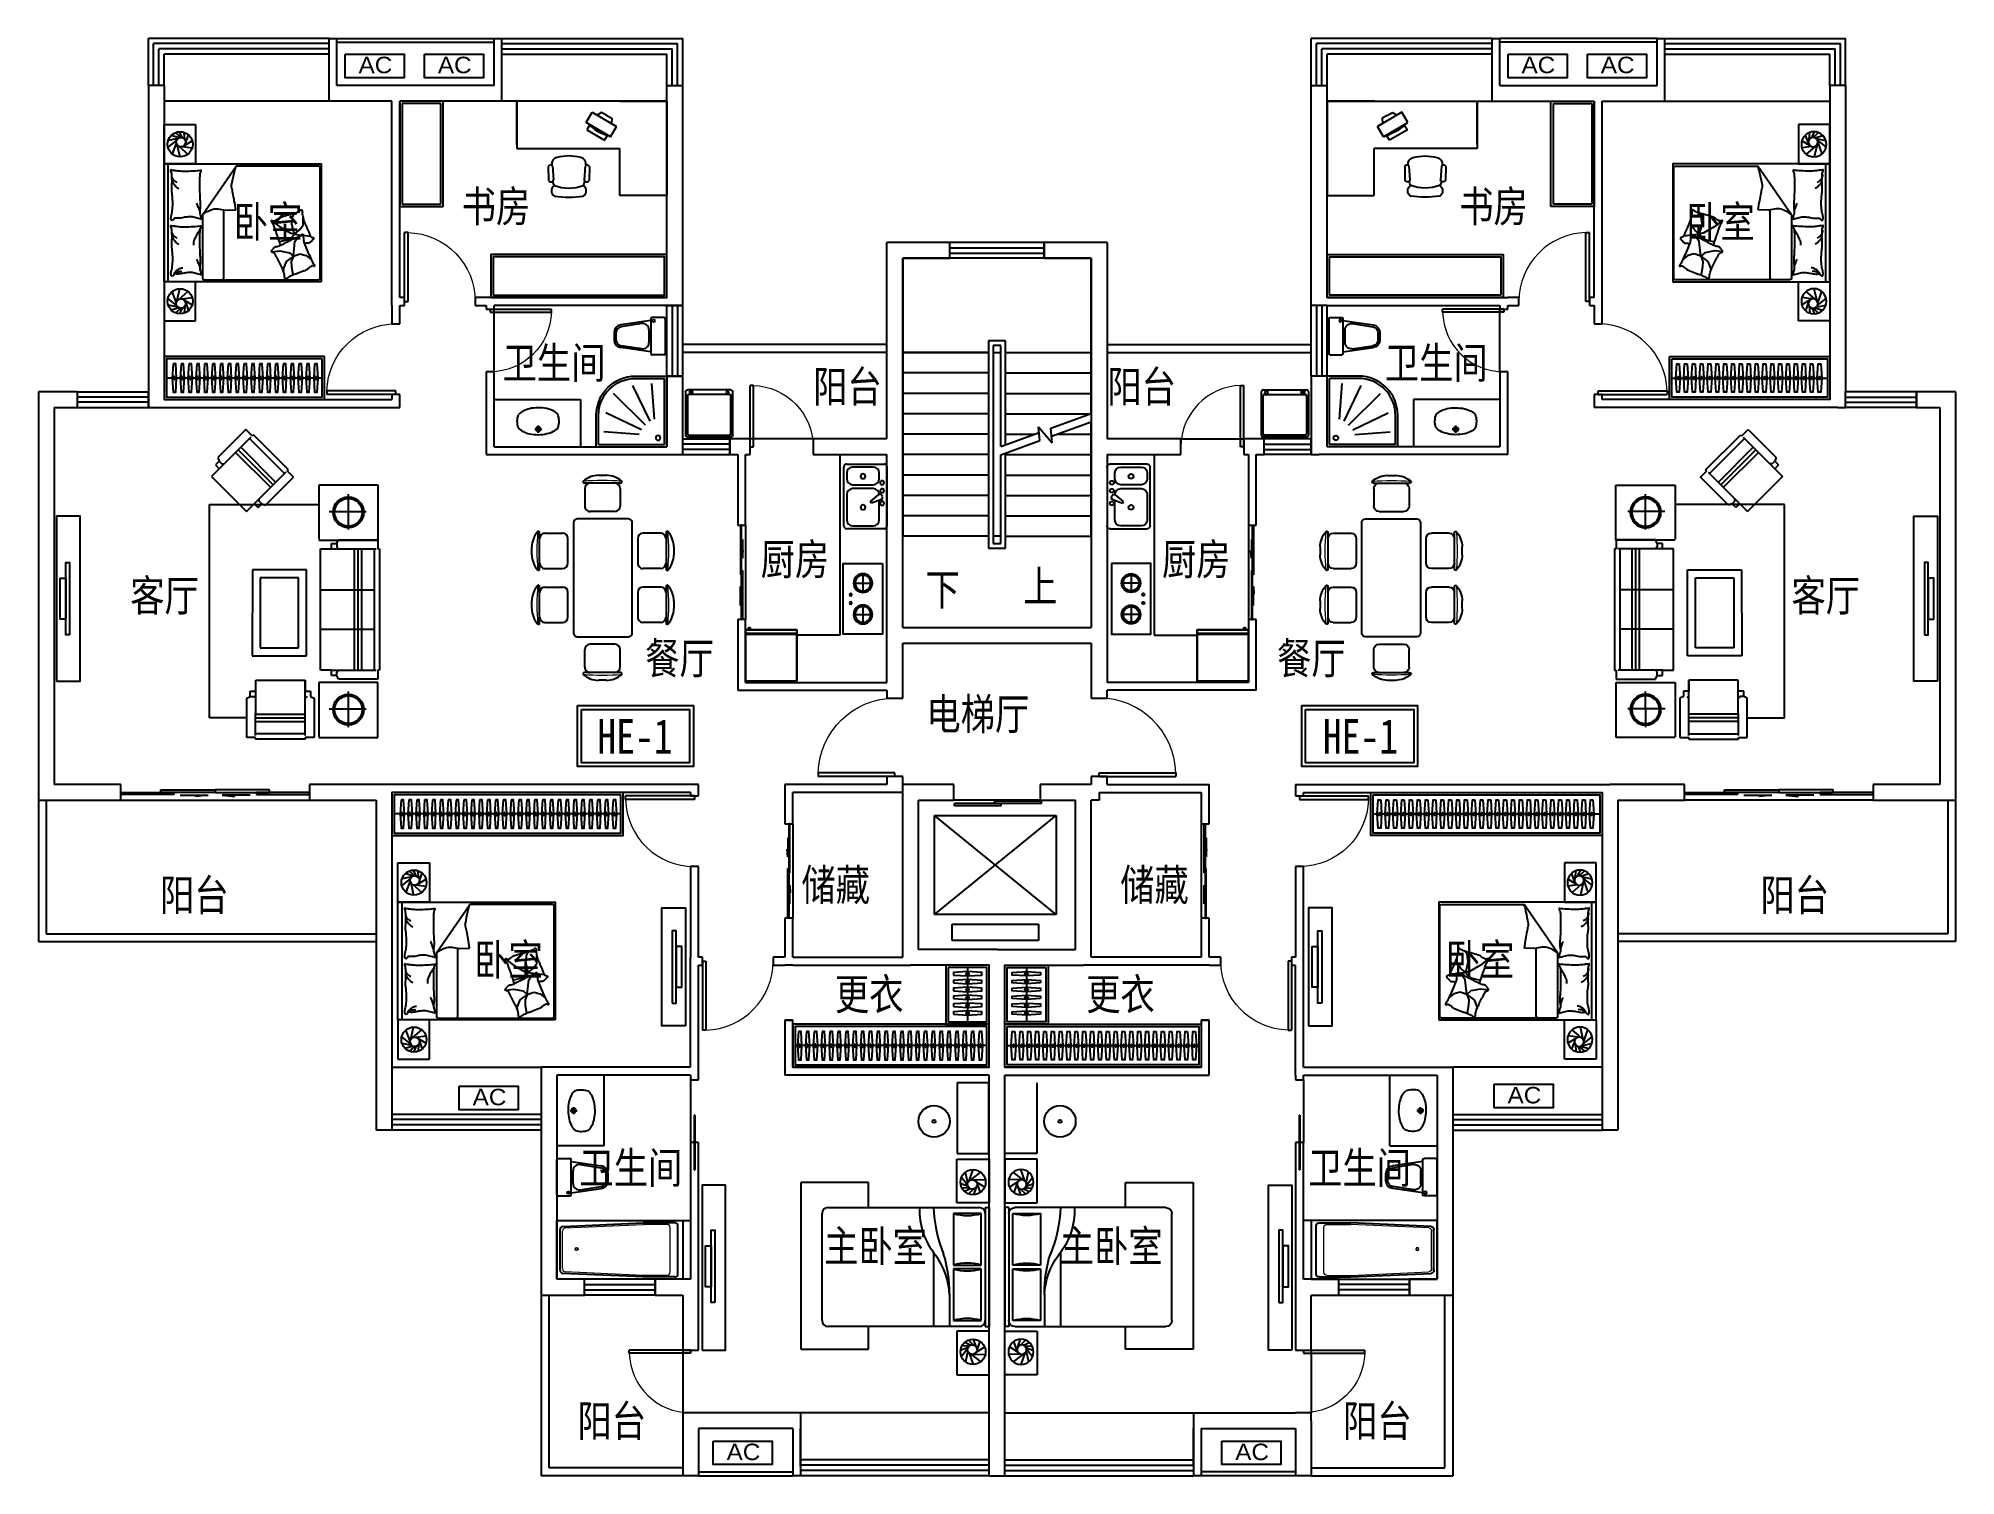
# Model space of a CAD drawing. Extents: x -454651 to -430251, y -755014 to -736714.
import ezdxf

# ---------------------------------------------------------------- set-up
doc = ezdxf.new("R2010")
doc.units = 0
doc.header["$LTSCALE"] = 1000
doc.header["$MEASUREMENT"] = 0
doc.linetypes.add('DASH', pattern=[0.35, 0.25, -0.1])
doc.layers.get('0').update_dxf_attribs({"linetype": 'CONTINUOUS'})
for name, color, linetype in [('0-栏杆', 165, 'CONTINUOUS'), ('area', 6, 'CONTINUOUS'), ('BATH', 8, 'CONTINUOUS'), ('F', 8, 'CONTINUOUS'), ('FUR', 8, 'CONTINUOUS'), ('K_EQUIPMENT', 89, 'CONTINUOUS'), ('LVTRY', 187, 'CONTINUOUS'), ('STAIR', 3, 'CONTINUOUS'), ('text', 75, 'CONTINUOUS'), ('WALL', 2, 'CONTINUOUS'), ('WC', 157, 'CONTINUOUS'), ('WINDOW', 4, 'CONTINUOUS'), ('家具', 8, 'CONTINUOUS')]:
    doc.layers.add(name, color=color, linetype=linetype)
doc.layers.get('area').off()
doc.styles.add('DIM_FONT', font='ZBTXT.shx', dxfattribs={"width": 0.8})
doc.styles.add('HZ', font='zbtxt.shx', dxfattribs={"bigfont": 'zbhz.shx'})
doc.styles.add('黑体', font='simhei.ttf')

msp = doc.modelspace()

# ---------------------------------------------------------------- texts
at = {"layer": 'text', "color": 0, "style": '黑体', "width": 0.8}
for s, p in [('卧室', (-452165, -739250)), ('书房', (-449263, -739053)), ('书房', (-436568, -739053)), ('卧室', (-433681, -739250)), ('卫生间', (-448743, -741046)), ('卫生间', (-437515, -741046)), ('阳台', (-444791, -741347)), ('阳台', (-441046, -741347)), ('厨房', (-445459, -743546)), ('厨房', (-440352, -743546)), ('上', (-442119, -743890)), ('客厅', (-453482, -744009)), ('下', (-443361, -743931)), ('客厅', (-432340, -744009)), ('餐厅', (-446928, -744808)), ('餐厅', (-438887, -744808)), ('电梯厅', (-443350, -745517)), ('阳台', (-453102, -747822)), ('储藏', (-444940, -747692)), ('储藏', (-440884, -747692)), ('阳台', (-432735, -747822)), ('卧室', (-449105, -748645)), ('卧室', (-436741, -748645)), ('更衣', (-444514, -749084)), ('更衣', (-441316, -749084)), ('卫生间', (-447766, -751295)), ('卫生间', (-438492, -751295)), ('主卧室', (-444651, -752291, 0)), ('主卧室', (-441652, -752291, 0)), ('阳台', (-447790, -754517)), ('阳台', (-438047, -754517))]:
    msp.add_text(s, height=400, dxfattribs=at).set_placement(p)
at = {"layer": 'text', "color": 7, "style": '黑体', "width": 0.8}
for p in [(-447538, -745821), (-438305, -745821)]:
    msp.add_text('HE-1', height=440, dxfattribs=at).set_placement(p)

# ---------------------------------------------------------------- blocks, each defined once
blk = doc.blocks.new('$PLAN$00000401')
for p, q in [((-276, 0), (276, 0)), ((-300, -576), (-300, -24)), ((-276, -528), (-276, -36)), ((-264, -24), (264, -24)), ((276, -36), (276, -528)), ((300, -24), (300, -576)), ((276, -600), (-276, -600)), ((264, -540), (-264, -540)), ((-218, -582), (-242, -558))]:
    blk.add_line(p, q)
for centre, radius in [((-230, -570), 23.2), ((-230, -570), 17.2), ((234, -568), 17.2)]:
    blk.add_circle(centre, radius)
for centre, radius, start, end in [((-276, -24), 24, 90, 180), ((276, -24), 24, 0, 90), ((-264, -36), 12, 90, 180), ((264, -36), 12, 0, 90), ((-276, -576), 24, 180, 270), ((-264, -528), 12, 180, 270), ((264, -528), 12, 270, 360), ((276, -576), 24, 270, 360)]:
    blk.add_arc(centre, radius, start, end)
blk = doc.blocks.new('KTJ')
blk.add_lwpolyline([(-274, 148), (476, 148), (476, -152), (-274, -152)], close=True)
at = {"style": 'HZ', "width": 1.1}
blk.add_text('AC', height=210, dxfattribs=at).set_placement((-104, -95))
blk = doc.blocks.new('A$C4CF52FF8')
at = {"layer": 'WC'}
for p, q in [((0, 635), (0, 485)), ((15, 650), (460, 650)), ((475, 635), (475, 485)), ((14, 470), (461, 470)), ((37, 470), (92, 87)), ((77, 355), (117, 90)), ((157, 445), (318, 445)), ((398, 355), (358, 90)), ((438, 470), (383, 87)), ((191, 25), (284, 25)), ((191, 0), (284, 0))]:
    blk.add_line(p, q, dxfattribs=at)
blk.add_circle((40, 504), 16.5, dxfattribs=at)
for centre, radius, start, end in [((15, 635), 15, 90, 180), ((460, 635), 15, 360, 450), ((15, 485), 15, 180, 270), ((157, 365), 80, 90, 187.4119), ((318, 365), 80, 352.5881, 450), ((460, 485), 15, 270, 360), ((191, 100), 100, 187.4119, 270), ((191, 100), 75, 187.4119, 270), ((284, 100), 75, 270, 352.5881), ((284, 100), 100, 270, 352.5881)]:
    blk.add_arc(centre, radius, start, end, dxfattribs=at)
at = {"layer": 'WC', "style": 'DIM_FONT', "oblique": -180, "text_generation_flag": 4, "width": 0.8, "flags": 9}
for tag in ['YSIZE', 'XSIZE']:
    blk.add_attdef(tag, (237, 650), '', height=0.5, rotation=180, dxfattribs=at)
blk = doc.blocks.new('A$C7D3573B7')
at = {"layer": 'WC'}
for p, q in [((197, 349), (287, 350)), ((242, 395), (243, 305))]:
    blk.add_line(p, q, dxfattribs=at)
at = {"layer": 'WC', "ltscale": 10}
for p, q in [((490, 335), (492, 332)), ((492, 328), (493, 332))]:
    blk.add_line(p, q, dxfattribs=at)
for points in [[(-11, 334, 0.172546), (-9, 165, 0.726395)], [(-11, 334, -0.098208), (49, 381, -0.066287), (132, 409, -0.052428), (243, 420, -0.052428), (353, 407, -0.066287), (436, 377, -0.093876), (493, 332, -0.171377)], [(495, 329, -0.172546), (490, 160, -0.726395)], [(490, 160, -0.091341), (433, 117, -0.066287), (350, 88, -0.052428), (240, 77, -0.052428), (129, 90, -0.066287), (47, 120, -0.091756), (-9, 165, -0.171377)]]:
    blk.add_lwpolyline(points, format="xyb", dxfattribs=at)
at = {"layer": 'WC'}
blk.add_circle((242, 350), 30, dxfattribs=at)
at = {"layer": 'WC', "ltscale": 10}
blk.add_circle((242, 350), 25, dxfattribs=at)
blk.add_arc((492, 332), 1, 359.4693, 408.1469, dxfattribs=at)
blk = doc.blocks.new('A$C31110A14')
at = {"linetype": 'Continuous'}
for p, q in [((0, 37), (0, 786)), ((37, 824), (512, 824)), ((437, 786), (175, 786)), ((549, 786), (549, 37)), ((72, 450), (198, 498)), ((100, 711), (100, 461)), ((198, 498), (211, 476)), ((512, 387), (512, 711)), ((59, 414), (69, 397)), ((211, 476), (107, 390)), ((175, 312), (437, 312)), ((437, 262), (175, 262)), ((512, 0), (37, 0)), ((100, 187), (100, 112)), ((175, 37), (437, 37)), ((512, 112), (512, 187))]:
    blk.add_line(p, q, dxfattribs=at)
for centre, radius, start, end in [((37, 786), 37.4, 90, 180), ((175, 711), 74.9, 90, 180), ((437, 711), 74.9, 0, 90), ((512, 786), 37.4, 0, 90), ((62, 500), 25, 93.0704, 450), ((306, 551), 31.2, 91.1175, 450), ((62, 339), 25, 93.0704, 450), ((62, 237), 25, 93.0704, 450), ((81, 427), 25, 110.5377, 210), ((91, 409), 25, 210, 309.4623), ((175, 387), 74.9, 180, 270), ((175, 187), 74.9, 90, 180), ((437, 387), 74.9, 270, 360), ((437, 187), 74.9, 0, 90), ((37, 37), 37.4, 180, 270), ((175, 112), 74.9, 180, 270), ((306, 156), 31.2, 91.1175, 450), ((437, 112), 74.9, 270, 360), ((512, 37), 37.4, 270, 360)]:
    blk.add_arc(centre, radius, start, end, dxfattribs=at)
blk = doc.blocks.new('A$C52241BEE')
for p, q in [((250, 750), (250, 550)), ((350, 650), (150, 650)), ((350, 250), (150, 250)), ((250, 350), (250, 150))]:
    blk.add_line(p, q)
blk.add_lwpolyline([(0, 900), (0, 0), (500, 0), (500, 900)], close=True)
for centre, radius in [((250, 650), 120), ((250, 650), 100), ((406, 504), 15), ((250, 250), 120), ((250, 250), 100), ((406, 396), 15)]:
    blk.add_circle(centre, radius)
blk = doc.blocks.new('A$C1287145A')
at = {"linetype": 'Continuous'}
for points, invisible_edges in [([(652, 652, 1021), (0, 652, 1021), (652, 652, 65)], 2), ([(0, 652, 65), (652, 652, 65), (0, 652, 1021)], 2), ([(0, 652, 65), (0, 652, 1021), (0, 608, 1021)], 12), ([(0, 608, 1021), (0, 608, 65), (0, 652, 65)], 12), ([(652, 652, 1412), (0, 652, 1412), (652, 652, 1032)], 2), ([(0, 652, 1032), (652, 652, 1032), (0, 652, 1412)], 2), ([(0, 652, 1032), (0, 652, 1412), (0, 608, 1412)], 12), ([(0, 608, 1412), (0, 608, 1032), (0, 652, 1032)], 12), ([(0, 652, 1412), (652, 652, 1412), (0, 608, 1412)], 2), ([(652, 608, 1412), (0, 608, 1412), (652, 652, 1412)], 2), ([(0, 597), (0, 597, 1412), (0, 0, 1412)], 12), ([(0, 0, 1412), (0, 0), (0, 597)], 12), ([(652, 597, 65), (0, 597, 65), (652, 597)], 2), ([(0, 597), (652, 597), (0, 597, 65)], 2), ([(0, 597, 1412), (652, 597, 1412), (0, 0, 1412)], 2), ([(652, 0, 1412), (0, 0, 1412), (652, 597, 1412)], 2), ([(652, 652, 1021), (652, 652, 65), (652, 608, 1021)], 2), ([(652, 608, 65), (652, 608, 1021), (652, 652, 65)], 2), ([(652, 652, 1412), (652, 652, 1032), (652, 608, 1412)], 2), ([(652, 608, 1032), (652, 608, 1412), (652, 652, 1032)], 2), ([(652, 597, 1412), (652, 597), (652, 0, 1412)], 2), ([(652, 0), (652, 0, 1412), (652, 597)], 2), ([(0, 0, 1412), (652, 0, 1412), (0, 0)], 2), ([(652, 0), (0, 0), (652, 0, 1412)], 2)]:
    blk.add_3dface(points, dxfattribs=dict(at, invisible_edges=invisible_edges))
at = {"linetype": 'Continuous', "oblique": -180, "text_generation_flag": 4, "width": 0.8, "flags": 9}
for tag in ['ZSIZE', 'YSIZE', 'XSIZE']:
    blk.add_attdef(tag, (326, 0), '', height=0.427, rotation=90, dxfattribs=at)
at = {"linetype": 'Continuous'}
mesh = blk.add_polyface(dxfattribs=at)
corners = [(652, 652, 1032), (652, 652, 1021), (652, 608, 1032), (652, 608, 1021), (0, 652, 1032), (0, 652, 1021), (0, 608, 1032), (0, 608, 1021), (652, 608, 1412), (652, 597, 1412), (0, 608, 1412), (0, 597, 1412), (652, 608, 65), (652, 597, 65), (0, 608, 65), (0, 597, 65)]
mesh.append_faces([[corners[k] for k in face] for face in [(0, 1, 2), (3, 2, 1), (6, 7, 4), (5, 4, 7), (8, 9, 10), (11, 10, 9), (14, 15, 12), (13, 12, 15)]], dxfattribs={"vtx1": -1})
mesh.append_faces([[corners[k] for k in face] for face in [(4, 5, 1), (1, 0, 4), (12, 13, 9), (9, 8, 12), (10, 11, 15), (15, 14, 10)]], dxfattribs={"vtx2": -1})
mesh = blk.add_polyface(dxfattribs=at)
corners = [(33, 673, 1042), (65, 673, 1042), (33, 673, 1379), (65, 673, 1379), (58, 677, 1042), (58, 677, 1379), (52, 678, 1042), (52, 678, 1379), (43, 678, 1042), (43, 678, 1379), (36, 676, 1042), (36, 676, 1379), (33, 673, 608), (65, 673, 608), (33, 673, 1010), (65, 673, 1010), (58, 677, 608), (58, 677, 1010), (52, 678, 608), (52, 678, 1010), (43, 678, 608), (43, 678, 1010), (36, 676, 608), (36, 676, 1010), (43, 652, 1379), (43, 673, 1379), (43, 652, 1042), (43, 673, 1042), (43, 652, 1010), (43, 673, 1010), (43, 652, 608), (43, 673, 608)]
mesh.append_faces([[corners[k] for k in face] for face in [(0, 1, 2), (3, 1, 2), (1, 4, 3), (4, 6, 5), (6, 8, 7), (8, 10, 9), (10, 0, 11), (12, 13, 14), (13, 16, 15), (16, 18, 17), (18, 20, 19), (20, 22, 21), (22, 12, 23), (24, 25, 26), (27, 26, 25), (28, 29, 30), (31, 30, 29), (3, 2, 1), (0, 1, 2), (12, 13, 14)]], dxfattribs={"vtx1": -1})
mesh.append_faces([[corners[k] for k in face] for face in [(4, 5, 3), (6, 7, 5), (8, 9, 7), (10, 11, 9), (0, 2, 11), (13, 15, 14), (16, 17, 15), (18, 19, 17), (20, 21, 19), (22, 23, 21), (12, 14, 23), (14, 15, 13)]], dxfattribs={"vtx2": -1})
blk = doc.blocks.new('淋浴间800x800')
at = {"layer": 'WC'}
for p, q in [((356, 800), (0, 800)), ((0, 0), (0, 800)), ((356, 773), (27, 773)), ((27, 27), (27, 773)), ((141, 314), (172, 716)), ((192, 290), (386, 692)), ((243, 243), (604, 603)), ((290, 192), (693, 383)), ((773, 27), (773, 356)), ((800, 0), (800, 356)), ((773, 27), (27, 27)), ((313, 140), (715, 168)), ((800, 0), (0, 0))]:
    blk.add_line(p, q, dxfattribs=at)
blk.add_circle((100, 100), 26.7, dxfattribs=at)
for radius in [444, 418]:
    blk.add_arc((356, 356), radius, 0, 90, dxfattribs=at)
blk = doc.blocks.new('A$C6AB5504A')
at = {"layer": 'F'}
for p, q in [((1985, 2744), (2397, 2744)), ((1985, 2191), (1985, 2744)), ((2397, 2744), (2397, 2191)), ((862, 2449), (0, 2449)), ((0, 2449), (0, 325)), ((862, 2129), (862, 2449)), ((2124, 2411), (2044, 2511)), ((2126, 2439), (2095, 2579)), ((2142, 2467), (2193, 2612)), ((2163, 2480), (2291, 2578)), ((2198, 2481), (2349, 2484)), ((2232, 2458), (2340, 2390)), ((2130, 2396), (2033, 2436)), ((2143, 2379), (2052, 2375)), ((2159, 2368), (2084, 2334)), ((2198, 2365), (2133, 2304)), ((2233, 2390), (2196, 2292)), ((2243, 2428), (2281, 2319)), ((273, 690), (273, 2053)), ((348, 2129), (2271, 2129)), ((2296, 2053), (1943, 2053)), ((1943, 2053), (1943, 1397)), ((2397, 2191), (1985, 2191)), ((2296, 1397), (2296, 2053)), ((2346, 2129), (2397, 2129)), ((2346, 2129), (2346, 615)), ((2397, 2129), (2397, 615)), ((1690, 1549), (1690, 615)), ((1943, 1397), (2296, 1397)), ((2296, 1347), (1943, 1347)), ((1943, 1347), (1943, 690)), ((2296, 690), (2296, 1347)), ((1892, 1031), (1892, 615)), ((2271, 615), (348, 615)), ((862, 325), (862, 615)), ((1943, 690), (2296, 690)), ((2397, 553), (1985, 553)), ((1985, 553), (1985, 0)), ((2346, 615), (2397, 615)), ((2397, 0), (2397, 553)), ((0, 325), (862, 325)), ((2130, 348), (2033, 307)), ((2124, 333), (2044, 232)), ((2143, 365), (2052, 368)), ((2159, 375), (2084, 409)), ((2126, 305), (2095, 165)), ((2198, 378), (2133, 440)), ((2142, 276), (2193, 132)), ((2163, 264), (2291, 166)), ((2233, 354), (2196, 452)), ((2198, 262), (2349, 259)), ((2232, 286), (2340, 354)), ((2243, 316), (2281, 425)), ((1985, 0), (2397, 0))]:
    blk.add_line(p, q, dxfattribs=at)
for centre, radius in [((2192, 2452), 160), ((2183, 2423), 60), ((2192, 292), 160), ((2183, 320), 60)]:
    blk.add_circle(centre, radius, dxfattribs=at)
for centre, radius, start, end in [((348, 2053), 75.7, 90, 180), ((2403, 2091), 892, 177.5673, 219.5461), ((3545, 2214), 1857, 182.616, 201.4069), ((2119, 2659), 631, 253.7398, 286.2602), ((2271, 2053), 75.7, 0, 90), ((965, 977), 928, 2.5398, 36.0403), ((309, 1052), 1584, 359.2582, 17.8034), ((2119, 791), 631, 73.7398, 106.2602), ((2119, 1952), 631, 253.7398, 286.2602), ((348, 690), 75.7, 180, 270), ((2119, 85), 631, 73.7398, 106.2602), ((2271, 690), 75.7, 270, 0)]:
    blk.add_arc(centre, radius, start, end, dxfattribs=at)
blk = doc.blocks.new('A$C79890BC7')
at = {"color": 252}
for points in [[(2140, 718159), (2091, 718159), (2091, 719080), (2140, 719080)], [(2091, 718359), (2018, 718359), (2018, 718880), (2091, 718880)]]:
    blk.add_lwpolyline(points, close=True, dxfattribs=at)
blk = doc.blocks.new('A$C451C0F04')
at = {"layer": 'F'}
for p, q in [((462, 3942, 0), (108, 3588, 0)), ((542, 3862, 0), (462, 3942, 0)), ((526, 3846, 0), (124, 3444, 0)), ((365, 3685, 0), (811, 3239, 0)), ((397, 3717, 0), (843, 3271, 0)), ((956, 3384, 0), (510, 3830, 0)), ((558, 3878, 0), (542, 3862, 0)), ((1004, 3432, 0), (558, 3878, 0)), ((124, 3444, 0), (27, 3347, 0)), ((124, 3540, 0), (75, 3492, 0)), ((75, 3492, 0), (124, 3444, 0)), ((108, 3588, 0), (124, 3540, 0)), ((124, 3540, 0), (156, 3508, 0)), ((156, 3508, 0), (188, 3508, 0)), ((333, 3653, 0), (779, 3207, 0)), ((988, 3416, 0), (1004, 3432, 0)), ((27, 3347, 0), (473, 2901, 0)), ((972, 3400, 0), (473, 2901, 0)), ((714, 2982, 0), (1068, 3335, 0)), ((1068, 3335, 0), (988, 3416, 0)), ((2145, 3234, 0), (1391, 3234, 0)), ((1391, 3234, 0), (1391, 2546, 0)), ((2145, 2535, 0), (2145, 3234, 0)), ((0, 273, 0), (1, 2989, 0)), ((1, 2989, 0), (1391, 2988, 0)), ((473, 2901, 0), (569, 2998, 0)), ((569, 2998, 0), (618, 2949, 0)), ((618, 2949, 0), (666, 2998, 0)), ((634, 3030, 0), (634, 3062, 0)), ((666, 2998, 0), (634, 3030, 0)), ((666, 2998, 0), (714, 2982, 0)), ((1768, 2669, 0), (1768, 3121, 0)), ((1522, 2900, 0), (1993, 2900, 0)), ((1391, 2535, 0), (2145, 2535, 0)), ((1551, 2494, 0), (1619, 2494, 0)), ((1551, 2426, 0), (1551, 2494, 0)), ((1619, 2494, 0), (1642, 2540, 0)), ((1619, 2494, 0), (1619, 2449, 0)), ((1619, 2449, 0), (1642, 2426, 0)), ((1642, 2540, 0), (2142, 2539, 0)), ((2142, 2539, 0), (2142, 2426, 0)), ((1414, 2426, 0), (1551, 2426, 0)), ((1414, 879, 0), (1414, 2426, 0)), ((1551, 2426, 0), (1642, 2426, 0)), ((1642, 2426, 0), (2120, 2426, 0)), ((1846, 879, 0), (1847, 2426, 0)), ((1892, 879, 0), (1892, 2426, 0)), ((1937, 879, 0), (1938, 2426, 0)), ((2097, 2426, 0), (2097, 879, 0)), ((2142, 2426, 0), (2165, 2426, 0)), ((2165, 2426, 0), (2165, 879, 0)), ((546, 2157, 0), (545, 1064, 0)), ((1234, 2157, 0), (546, 2157, 0)), ((1134, 2057, 0), (646, 2057, 0)), ((646, 2057, 0), (646, 1164, 0)), ((1133, 1164, 0), (1134, 2057, 0)), ((1233, 1064, 0), (1234, 2157, 0)), ((1414, 1903, 0), (2097, 1902, 0)), ((1414, 1402, 0), (2097, 1402, 0)), ((545, 1064, 0), (1233, 1064, 0)), ((646, 1164, 0), (1133, 1164, 0)), ((588, 751, 0), (1218, 751, 0)), ((588, 614, 0), (588, 751, 0)), ((1218, 751, 0), (1218, 614, 0)), ((1218, 46, 0), (1218, 751, 0)), ((1551, 879, 0), (1414, 879, 0)), ((1551, 811, 0), (1551, 879, 0)), ((1551, 879, 0), (1642, 879, 0)), ((1619, 811, 0), (1551, 811, 0)), ((1619, 856, 0), (1642, 879, 0)), ((1619, 811, 0), (1619, 856, 0)), ((1642, 765, 0), (1619, 811, 0)), ((1642, 879, 0), (2119, 879, 0)), ((2142, 765, 0), (1642, 765, 0)), ((2142, 879, 0), (2142, 765, 0)), ((2165, 879, 0), (2142, 879, 0)), ((474, 523, 0), (519, 546, 0)), ((474, 23, 0), (474, 523, 0)), ((519, 614, 0), (588, 614, 0)), ((519, 546, 0), (519, 614, 0)), ((519, 546, 0), (565, 546, 0)), ((565, 546, 0), (588, 523, 0)), ((587, 46, 0), (588, 614, 0)), ((1218, 614, 0), (1286, 614, 0)), ((1243, 546, 0), (1220, 523, 0)), ((1286, 614, 0), (1286, 546, 0)), ((1286, 546, 0), (1332, 523, 0)), ((1332, 523, 0), (1332, 23, 0)), ((2144, 721, 0), (1391, 721, 0)), ((1391, 721, 0), (1391, 33, 0)), ((1767, 156, 0), (1768, 608, 0)), ((2144, 23, 0), (2144, 721, 0)), ((474, 273, 0), (0, 273, 0)), ((588, 319, 0), (1218, 319, 0)), ((588, 273, 0), (1218, 273, 0)), ((1521, 388, 0), (1992, 388, 0)), ((587, 23, 0), (474, 23, 0)), ((587, 0, 0), (587, 23, 0)), ((1218, 0, 0), (587, 0, 0)), ((588, 228, 0), (1218, 228, 0)), ((1218, 68, 0), (587, 68, 0)), ((1218, 23, 0), (1218, 0, 0)), ((1332, 23, 0), (1218, 23, 0)), ((1391, 23, 0), (2144, 23, 0))]:
    blk.add_line(p, q, dxfattribs=at)
for centre, radius in [((1768, 2890, 0), 196), ((1768, 2890, 0), 176), ((1768, 377, 0), 196), ((1768, 377, 0), 176)]:
    blk.add_circle(centre, radius, dxfattribs=at)
blk = doc.blocks.new('dwaddddd')
at = {"layer": 'F'}
for p, q in [((803767, 162572), (804227, 162572)), ((803772, 162504), (803772, 162279)), ((803947, 162672), (804047, 162672)), ((804222, 162504), (804222, 162279)), ((804454, 162572), (804914, 162572)), ((804459, 162504), (804459, 162279)), ((804634, 162672), (804733, 162672)), ((804909, 162504), (804909, 162279)), ((803590, 162093), (803590, 161443)), ((805040, 162143), (803640, 162143)), ((803840, 162212), (804155, 162212)), ((804526, 162212), (804841, 162212)), ((805090, 161443), (805090, 162093)), ((803036, 161813), (803036, 161714)), ((803136, 161993), (803136, 161533)), ((803203, 161988), (803428, 161988)), ((803496, 161921), (803496, 161606)), ((805185, 161921), (805185, 161606)), ((805478, 161988), (805253, 161988)), ((805545, 161993), (805545, 161533)), ((805645, 161813), (805645, 161714)), ((803203, 161538), (803428, 161538)), ((805478, 161538), (805253, 161538)), ((803640, 161393), (805040, 161393)), ((804155, 161323), (803840, 161323)), ((804841, 161323), (804526, 161323)), ((803772, 161031), (803772, 161256)), ((804222, 161031), (804222, 161256)), ((804459, 161031), (804459, 161256)), ((804909, 161031), (804909, 161256)), ((804227, 160963), (803767, 160963)), ((804047, 160863), (803947, 160863)), ((804914, 160963), (804454, 160963)), ((804733, 160863), (804634, 160863))]:
    blk.add_line(p, q, dxfattribs=at)
for centre, radius, start, end in [((803758, 162588), 10, 130.7265, 202.67), ((803767, 162592), 20, 202.67, 270), ((803957, 162356), 316, 91.7651, 130.7265), ((803840, 162504), 67.5, 90, 180), ((804037, 162356), 316, 49.2735, 88.2349), ((804155, 162504), 67.5, 0, 90), ((804227, 162592), 20, 270, 337.33), ((804236, 162588), 10, 337.33, 49.2735), ((804445, 162588), 10, 130.7265, 202.67), ((804454, 162592), 20, 202.67, 270), ((804644, 162356), 316, 91.7651, 130.7265), ((804526, 162504), 67.5, 90, 180), ((804724, 162356), 316, 49.2735, 88.2349), ((804841, 162504), 67.5, 0, 90), ((804914, 162592), 20, 270, 337.33), ((804923, 162588), 10, 337.33, 49.2735), ((803840, 162279), 67.5, 180, 270), ((804155, 162279), 67.5, 270, 0), ((804526, 162279), 67.5, 180, 270), ((804841, 162279), 67.5, 270, 0), ((803640, 162093), 50, 90, 180), ((805040, 162093), 50, 0, 90), ((803351, 161803), 316, 139.2735, 178.2349), ((803120, 162002), 10, 67.33, 139.2735), ((803116, 161993), 20, 360, 67.33), ((803203, 161921), 67.5, 90, 180), ((803428, 161921), 67.5, 360, 90), ((805253, 161921), 67.5, 90, 180), ((805478, 161921), 67.5, 0, 90), ((805565, 161993), 20, 112.67, 180), ((805561, 162002), 10, 40.7265, 112.67), ((805330, 161803), 316, 1.7651, 40.7265), ((803351, 161723), 316, 181.7651, 220.7265), ((803116, 161533), 20, 292.67, 360), ((803203, 161606), 67.5, 180, 270), ((803428, 161606), 67.5, 270, 360), ((805253, 161606), 67.5, 180, 270), ((805478, 161606), 67.5, 270, 0), ((805565, 161533), 20, 180, 247.33), ((805330, 161723), 316, 319.2735, 358.2349), ((803120, 161524), 10, 220.7265, 292.67), ((803640, 161443), 50, 180, 270), ((803840, 161256), 67.5, 90, 180), ((804155, 161256), 67.5, 0, 90), ((804526, 161256), 67.5, 90, 180), ((804841, 161256), 67.5, 0, 90), ((805040, 161443), 50, 270, 0), ((805561, 161524), 10, 247.33, 319.2735), ((803758, 160947), 10, 157.33, 229.2735), ((803767, 160943), 20, 90, 157.33), ((803957, 161179), 316, 229.2735, 268.2349), ((803840, 161031), 67.5, 180, 270), ((804037, 161179), 316, 271.7651, 310.7265), ((804155, 161031), 67.5, 270, 0), ((804227, 160943), 20, 22.67, 90), ((804236, 160947), 10, 310.7265, 22.67), ((804454, 160943), 20, 90, 157.33), ((804445, 160947), 10, 157.33, 229.2735), ((804644, 161179), 316, 229.2735, 268.2349), ((804526, 161031), 67.5, 180, 270), ((804724, 161179), 316, 271.7651, 310.7265), ((804841, 161031), 67.5, 270, 0), ((804914, 160943), 20, 22.67, 90), ((804923, 160947), 10, 310.7265, 22.67)]:
    blk.add_arc(centre, radius, start, end, dxfattribs=at)
at = {"layer": 'F', "lineweight": 13}
for centre, start, end in [((803997, 159894), 84.8023, 95.1977), ((804684, 159894), 84.8023, 95.1977), ((805814, 161763), 174.8023, 185.1977), ((802867, 161763), 354.8023, 5.1977), ((803997, 163641), 264.8023, 275.1977), ((804684, 163641), 264.8023, 275.1977)]:
    blk.add_arc(centre, 2713, start, end, dxfattribs=at)
blk = doc.blocks.new('*U24')
blk.add_line((-970, -275), (1470, -275))
for points in [[(-1000, 0), (1500, 0), (1500, -550), (-1000, -550)], [(-970, -30), (1470, -30), (1470, -520), (-970, -520)]]:
    blk.add_lwpolyline(points, close=True)
at = {"elevation": 0}
for points in [[(-874, -95), (-862, -275), (-874, -455), (-906, -455), (-918, -275), (-906, -95)], [(-774, -95), (-762, -275), (-774, -455), (-806, -455), (-818, -275), (-806, -95)], [(-674, -95), (-662, -275), (-674, -455), (-706, -455), (-718, -275), (-706, -95)], [(-574, -95), (-562, -275), (-574, -455), (-606, -455), (-618, -275), (-606, -95)], [(-474, -95), (-462, -275), (-474, -455), (-506, -455), (-518, -275), (-506, -95)], [(-374, -95), (-362, -275), (-374, -455), (-406, -455), (-418, -275), (-406, -95)], [(-274, -95), (-262, -275), (-274, -455), (-306, -455), (-318, -275), (-306, -95)], [(-174, -95), (-162, -275), (-174, -455), (-206, -455), (-218, -275), (-206, -95)], [(-74, -95), (-62, -275), (-74, -455), (-106, -455), (-118, -275), (-106, -95)], [(26, -95), (38, -275), (26, -455), (-6, -455), (-18, -275), (-6, -95)], [(126, -95), (138, -275), (126, -455), (94, -455), (82, -275), (94, -95)], [(226, -95), (238, -275), (226, -455), (194, -455), (182, -275), (194, -95)], [(326, -95), (338, -275), (326, -455), (294, -455), (282, -275), (294, -95)], [(426, -95), (438, -275), (426, -455), (394, -455), (382, -275), (394, -95)], [(526, -95), (538, -275), (526, -455), (494, -455), (482, -275), (494, -95)], [(626, -95), (638, -275), (626, -455), (594, -455), (582, -275), (594, -95)], [(726, -95), (738, -275), (726, -455), (694, -455), (682, -275), (694, -95)], [(826, -95), (838, -275), (826, -455), (794, -455), (782, -275), (794, -95)], [(926, -95), (938, -275), (926, -455), (894, -455), (882, -275), (894, -95)], [(1026, -95), (1038, -275), (1026, -455), (994, -455), (982, -275), (994, -95)], [(1126, -95), (1138, -275), (1126, -455), (1094, -455), (1082, -275), (1094, -95)], [(1226, -95), (1238, -275), (1226, -455), (1194, -455), (1182, -275), (1194, -95)], [(1326, -95), (1338, -275), (1326, -455), (1294, -455), (1282, -275), (1294, -95)], [(1426, -95), (1438, -275), (1426, -455), (1394, -455), (1382, -275), (1394, -95)]]:
    blk.add_lwpolyline(points, close=True, dxfattribs=at)
at = {"ltscale": 15, "elevation": 0}
for points in [[(-894, -255), (-886, -255), (-886, -295), (-894, -295)], [(-794, -255), (-786, -255), (-786, -295), (-794, -295)], [(-694, -255), (-686, -255), (-686, -295), (-694, -295)], [(-594, -255), (-586, -255), (-586, -295), (-594, -295)], [(-494, -255), (-486, -255), (-486, -295), (-494, -295)], [(-394, -255), (-386, -255), (-386, -295), (-394, -295)], [(-294, -255), (-286, -255), (-286, -295), (-294, -295)], [(-194, -255), (-186, -255), (-186, -295), (-194, -295)], [(-94, -255), (-86, -255), (-86, -295), (-94, -295)], [(6, -255), (14, -255), (14, -295), (6, -295)], [(106, -255), (114, -255), (114, -295), (106, -295)], [(206, -255), (214, -255), (214, -295), (206, -295)], [(306, -255), (314, -255), (314, -295), (306, -295)], [(406, -255), (414, -255), (414, -295), (406, -295)], [(506, -255), (514, -255), (514, -295), (506, -295)], [(606, -255), (614, -255), (614, -295), (606, -295)], [(706, -255), (714, -255), (714, -295), (706, -295)], [(806, -255), (814, -255), (814, -295), (806, -295)], [(906, -255), (914, -255), (914, -295), (906, -295)], [(1006, -255), (1014, -255), (1014, -295), (1006, -295)], [(1106, -255), (1114, -255), (1114, -295), (1106, -295)], [(1206, -255), (1214, -255), (1214, -295), (1206, -295)], [(1306, -255), (1314, -255), (1314, -295), (1306, -295)], [(1406, -255), (1414, -255), (1414, -295), (1406, -295)]]:
    blk.add_lwpolyline(points, close=True, dxfattribs=at)
blk = doc.blocks.new('*U25')
blk.add_line((-970, -275), (-280, -275))
for points in [[(-1000, 0), (-250, 0), (-250, -550), (-1000, -550)], [(-970, -30), (-280, -30), (-280, -520), (-970, -520)]]:
    blk.add_lwpolyline(points, close=True)
at = {"elevation": 0}
for points in [[(-874, -95), (-862, -275), (-874, -455), (-906, -455), (-918, -275), (-906, -95)], [(-774, -95), (-762, -275), (-774, -455), (-806, -455), (-818, -275), (-806, -95)], [(-674, -95), (-662, -275), (-674, -455), (-706, -455), (-718, -275), (-706, -95)], [(-574, -95), (-562, -275), (-574, -455), (-606, -455), (-618, -275), (-606, -95)], [(-474, -95), (-462, -275), (-474, -455), (-506, -455), (-518, -275), (-506, -95)], [(-374, -95), (-362, -275), (-374, -455), (-406, -455), (-418, -275), (-406, -95)]]:
    blk.add_lwpolyline(points, close=True, dxfattribs=at)
at = {"ltscale": 15, "elevation": 0}
for points in [[(-894, -255), (-886, -255), (-886, -295), (-894, -295)], [(-794, -255), (-786, -255), (-786, -295), (-794, -295)], [(-694, -255), (-686, -255), (-686, -295), (-694, -295)], [(-594, -255), (-586, -255), (-586, -295), (-594, -295)], [(-494, -255), (-486, -255), (-486, -295), (-494, -295)], [(-394, -255), (-386, -255), (-386, -295), (-394, -295)]]:
    blk.add_lwpolyline(points, close=True, dxfattribs=at)
blk = doc.blocks.new('*U26')
blk.add_line((-970, -275), (1013, -275))
for points in [[(-1000, 0), (1043, 0), (1043, -550), (-1000, -550)], [(-970, -30), (1013, -30), (1013, -520), (-970, -520)]]:
    blk.add_lwpolyline(points, close=True)
at = {"elevation": 0}
for points in [[(-874, -95), (-862, -275), (-874, -455), (-906, -455), (-918, -275), (-906, -95)], [(-774, -95), (-762, -275), (-774, -455), (-806, -455), (-818, -275), (-806, -95)], [(-674, -95), (-662, -275), (-674, -455), (-706, -455), (-718, -275), (-706, -95)], [(-574, -95), (-562, -275), (-574, -455), (-606, -455), (-618, -275), (-606, -95)], [(-474, -95), (-462, -275), (-474, -455), (-506, -455), (-518, -275), (-506, -95)], [(-374, -95), (-362, -275), (-374, -455), (-406, -455), (-418, -275), (-406, -95)], [(-274, -95), (-262, -275), (-274, -455), (-306, -455), (-318, -275), (-306, -95)], [(-174, -95), (-162, -275), (-174, -455), (-206, -455), (-218, -275), (-206, -95)], [(-74, -95), (-62, -275), (-74, -455), (-106, -455), (-118, -275), (-106, -95)], [(26, -95), (38, -275), (26, -455), (-6, -455), (-18, -275), (-6, -95)], [(126, -95), (138, -275), (126, -455), (94, -455), (82, -275), (94, -95)], [(226, -95), (238, -275), (226, -455), (194, -455), (182, -275), (194, -95)], [(326, -95), (338, -275), (326, -455), (294, -455), (282, -275), (294, -95)], [(426, -95), (438, -275), (426, -455), (394, -455), (382, -275), (394, -95)], [(526, -95), (538, -275), (526, -455), (494, -455), (482, -275), (494, -95)], [(626, -95), (638, -275), (626, -455), (594, -455), (582, -275), (594, -95)], [(726, -95), (738, -275), (726, -455), (694, -455), (682, -275), (694, -95)], [(826, -95), (838, -275), (826, -455), (794, -455), (782, -275), (794, -95)], [(926, -95), (938, -275), (926, -455), (894, -455), (882, -275), (894, -95)]]:
    blk.add_lwpolyline(points, close=True, dxfattribs=at)
at = {"ltscale": 15, "elevation": 0}
for points in [[(-894, -255), (-886, -255), (-886, -295), (-894, -295)], [(-794, -255), (-786, -255), (-786, -295), (-794, -295)], [(-694, -255), (-686, -255), (-686, -295), (-694, -295)], [(-594, -255), (-586, -255), (-586, -295), (-594, -295)], [(-494, -255), (-486, -255), (-486, -295), (-494, -295)], [(-394, -255), (-386, -255), (-386, -295), (-394, -295)], [(-294, -255), (-286, -255), (-286, -295), (-294, -295)], [(-194, -255), (-186, -255), (-186, -295), (-194, -295)], [(-94, -255), (-86, -255), (-86, -295), (-94, -295)], [(6, -255), (14, -255), (14, -295), (6, -295)], [(106, -255), (114, -255), (114, -295), (106, -295)], [(206, -255), (214, -255), (214, -295), (206, -295)], [(306, -255), (314, -255), (314, -295), (306, -295)], [(406, -255), (414, -255), (414, -295), (406, -295)], [(506, -255), (514, -255), (514, -295), (506, -295)], [(606, -255), (614, -255), (614, -295), (606, -295)], [(706, -255), (714, -255), (714, -295), (706, -295)], [(806, -255), (814, -255), (814, -295), (806, -295)], [(906, -255), (914, -255), (914, -295), (906, -295)]]:
    blk.add_lwpolyline(points, close=True, dxfattribs=at)
blk = doc.blocks.new('*U27')
blk.add_line((-970, -275), (1913, -275))
for points in [[(-1000, 0), (1943, 0), (1943, -550), (-1000, -550)], [(-970, -30), (1913, -30), (1913, -520), (-970, -520)]]:
    blk.add_lwpolyline(points, close=True)
at = {"elevation": 0}
for points in [[(-874, -95), (-862, -275), (-874, -455), (-906, -455), (-918, -275), (-906, -95)], [(-774, -95), (-762, -275), (-774, -455), (-806, -455), (-818, -275), (-806, -95)], [(-674, -95), (-662, -275), (-674, -455), (-706, -455), (-718, -275), (-706, -95)], [(-574, -95), (-562, -275), (-574, -455), (-606, -455), (-618, -275), (-606, -95)], [(-474, -95), (-462, -275), (-474, -455), (-506, -455), (-518, -275), (-506, -95)], [(-374, -95), (-362, -275), (-374, -455), (-406, -455), (-418, -275), (-406, -95)], [(-274, -95), (-262, -275), (-274, -455), (-306, -455), (-318, -275), (-306, -95)], [(-174, -95), (-162, -275), (-174, -455), (-206, -455), (-218, -275), (-206, -95)], [(-74, -95), (-62, -275), (-74, -455), (-106, -455), (-118, -275), (-106, -95)], [(26, -95), (38, -275), (26, -455), (-6, -455), (-18, -275), (-6, -95)], [(126, -95), (138, -275), (126, -455), (94, -455), (82, -275), (94, -95)], [(226, -95), (238, -275), (226, -455), (194, -455), (182, -275), (194, -95)], [(326, -95), (338, -275), (326, -455), (294, -455), (282, -275), (294, -95)], [(426, -95), (438, -275), (426, -455), (394, -455), (382, -275), (394, -95)], [(526, -95), (538, -275), (526, -455), (494, -455), (482, -275), (494, -95)], [(626, -95), (638, -275), (626, -455), (594, -455), (582, -275), (594, -95)], [(726, -95), (738, -275), (726, -455), (694, -455), (682, -275), (694, -95)], [(826, -95), (838, -275), (826, -455), (794, -455), (782, -275), (794, -95)], [(926, -95), (938, -275), (926, -455), (894, -455), (882, -275), (894, -95)], [(1026, -95), (1038, -275), (1026, -455), (994, -455), (982, -275), (994, -95)], [(1126, -95), (1138, -275), (1126, -455), (1094, -455), (1082, -275), (1094, -95)], [(1226, -95), (1238, -275), (1226, -455), (1194, -455), (1182, -275), (1194, -95)], [(1326, -95), (1338, -275), (1326, -455), (1294, -455), (1282, -275), (1294, -95)], [(1426, -95), (1438, -275), (1426, -455), (1394, -455), (1382, -275), (1394, -95)], [(1526, -95), (1538, -275), (1526, -455), (1494, -455), (1482, -275), (1494, -95)], [(1626, -95), (1638, -275), (1626, -455), (1594, -455), (1582, -275), (1594, -95)], [(1726, -95), (1738, -275), (1726, -455), (1694, -455), (1682, -275), (1694, -95)], [(1826, -95), (1838, -275), (1826, -455), (1794, -455), (1782, -275), (1794, -95)]]:
    blk.add_lwpolyline(points, close=True, dxfattribs=at)
at = {"ltscale": 15, "elevation": 0}
for points in [[(-894, -255), (-886, -255), (-886, -295), (-894, -295)], [(-794, -255), (-786, -255), (-786, -295), (-794, -295)], [(-694, -255), (-686, -255), (-686, -295), (-694, -295)], [(-594, -255), (-586, -255), (-586, -295), (-594, -295)], [(-494, -255), (-486, -255), (-486, -295), (-494, -295)], [(-394, -255), (-386, -255), (-386, -295), (-394, -295)], [(-294, -255), (-286, -255), (-286, -295), (-294, -295)], [(-194, -255), (-186, -255), (-186, -295), (-194, -295)], [(-94, -255), (-86, -255), (-86, -295), (-94, -295)], [(6, -255), (14, -255), (14, -295), (6, -295)], [(106, -255), (114, -255), (114, -295), (106, -295)], [(206, -255), (214, -255), (214, -295), (206, -295)], [(306, -255), (314, -255), (314, -295), (306, -295)], [(406, -255), (414, -255), (414, -295), (406, -295)], [(506, -255), (514, -255), (514, -295), (506, -295)], [(606, -255), (614, -255), (614, -295), (606, -295)], [(706, -255), (714, -255), (714, -295), (706, -295)], [(806, -255), (814, -255), (814, -295), (806, -295)], [(906, -255), (914, -255), (914, -295), (906, -295)], [(1006, -255), (1014, -255), (1014, -295), (1006, -295)], [(1106, -255), (1114, -255), (1114, -295), (1106, -295)], [(1206, -255), (1214, -255), (1214, -295), (1206, -295)], [(1306, -255), (1314, -255), (1314, -295), (1306, -295)], [(1406, -255), (1414, -255), (1414, -295), (1406, -295)], [(1506, -255), (1514, -255), (1514, -295), (1506, -295)], [(1606, -255), (1614, -255), (1614, -295), (1606, -295)], [(1706, -255), (1714, -255), (1714, -295), (1706, -295)], [(1806, -255), (1814, -255), (1814, -295), (1806, -295)]]:
    blk.add_lwpolyline(points, close=True, dxfattribs=at)
blk = doc.blocks.new('bangong')
at = {"layer": '家具'}
for p, q in [((0, 0), (0, 1200)), ((0, 1200), (600, 1200)), ((600, 1200), (600, 601)), ((988, 832), (992, 1008)), ((1040, 828), (1054, 1003)), ((1458, 828), (1444, 1003)), ((1511, 832), (1506, 1008)), ((1032, 812), (1032, 818)), ((1467, 812), (1466, 818)), ((1467, 812), (1466, 818)), ((1910, 601), (600, 601)), ((795, 497), (763, 440)), ((1022, 365), (795, 497)), ((1910, 0), (1910, 601)), ((717, 453), (641, 323)), ((953, 142), (641, 323)), ((702, 218), (706, 285)), ((717, 453), (1028, 272)), ((763, 440), (984, 311)), ((1028, 272), (953, 142)), ((991, 312), (1022, 365)), ((600, 0), (0, 0)), ((600, 0), (1910, 0)), ((767, 181), (702, 218)), ((767, 181), (832, 143)), ((832, 143), (888, 180))]:
    blk.add_line(p, q, dxfattribs=at)
for centre, radius, start, end in [((1249, -200), 1422, 82.5907, 97.4093), ((1022, 996), 32.5, 12.8663, 157.8436), ((1106, 1142), 78.5, 120.3927, 239.6073), ((1228, 994), 182, 153.7878, 172.6653), ((1249, 591), 516, 69.209, 110.791), ((1393, 1142), 78.5, 300.3927, 59.6073), ((1273, 994), 182, 8.0952, 26.382), ((1476, 996), 32.5, 22.1564, 167.1337), ((1015, 841), 28.6, 198.7162, 333.9569), ((1122, 804), 91, 175, 253.8913), ((1376, 804), 91, 286.1087, 5), ((1483, 841), 28.6, 206.0431, 341.2838), ((1249, 1339), 641, 256.275, 283.725), ((605, -98), 555, 43.4291, 76.17)]:
    blk.add_arc(centre, radius, start, end, dxfattribs=at)
blk = doc.blocks.new('66666')
at = {"layer": 'FUR'}
for p, q in [((-313037, -721735), (-313037, -721235)), ((-313037, -721235), (-312637, -721235)), ((-312637, -721235), (-312637, -721735)), ((-312875, -721433), (-312989, -721521)), ((-312859, -721411), (-312985, -721436)), ((-312845, -721403), (-312945, -721372)), ((-312881, -721465), (-312935, -721609)), ((-312824, -721398), (-312892, -721337)), ((-312874, -721488), (-312838, -721646)), ((-312805, -721400), (-312840, -721326)), ((-312773, -721423), (-312783, -721334)), ((-312779, -721500), (-312679, -721441)), ((-312762, -721465), (-312727, -721366)), ((-312637, -721735), (-313037, -721735)), ((-312985, -723235), (-312985, -721735)), ((-312847, -721512), (-312734, -721612)), ((-312807, -721516), (-312680, -721533)), ((-312548, -722382), (-312121, -721764)), ((-311069, -721764), (-312121, -721764)), ((-311049, -723190), (-311049, -721784)), ((-312548, -722382), (-312548, -723190)), ((-312276, -723190), (-312276, -722320)), ((-311669, -722458), (-311565, -722537)), ((-311410, -722501), (-311397, -722399)), ((-311397, -722399), (-311377, -722363)), ((-311268, -722515), (-311268, -722422)), ((-311478, -722707), (-311567, -722727)), ((-311565, -722537), (-311434, -722612)), ((-311420, -722687), (-311478, -722707)), ((-311434, -722612), (-311379, -722630)), ((-311379, -722630), (-311420, -722687)), ((-311379, -722630), (-311410, -722501)), ((-311392, -722911), (-311373, -722725)), ((-311379, -722630), (-311316, -722581)), ((-311379, -722630), (-311285, -722642)), ((-311373, -722725), (-311337, -722676)), ((-311337, -722676), (-311328, -722663)), ((-311316, -722581), (-311268, -722515)), ((-311270, -722644), (-311175, -722655)), ((-311669, -722854), (-311566, -722841)), ((-311566, -722841), (-311443, -722866)), ((-311392, -722911), (-311485, -722980)), ((-311443, -722866), (-311392, -722911)), ((-311392, -722911), (-311419, -722978)), ((-311392, -722911), (-311309, -722880)), ((-311309, -722880), (-311227, -722901)), ((-311227, -722901), (-311164, -722954)), ((-312528, -723210), (-311069, -723210)), ((-311485, -722980), (-311523, -723075)), ((-311523, -723075), (-311519, -723099)), ((-311419, -722978), (-311416, -723047)), ((-311416, -723047), (-311399, -723145)), ((-311399, -723145), (-311392, -723148)), ((-312638, -723235), (-313037, -723235)), ((-312637, -723235), (-313037, -723235)), ((-313037, -723235), (-313037, -723735)), ((-312875, -723537), (-312989, -723450)), ((-312881, -723505), (-312935, -723362)), ((-312874, -723483), (-312838, -723325)), ((-312847, -723459), (-312734, -723359)), ((-312807, -723455), (-312680, -723438)), ((-312637, -723735), (-312637, -723235)), ((-312859, -723560), (-312985, -723535)), ((-312845, -723568), (-312945, -723599)), ((-312824, -723573), (-312892, -723634)), ((-312805, -723570), (-312840, -723645)), ((-312773, -723548), (-312783, -723637)), ((-312779, -723471), (-312679, -723530)), ((-312762, -723506), (-312727, -723605)), ((-313037, -723735), (-312637, -723735))]:
    blk.add_line(p, q, dxfattribs=at)
blk.add_lwpolyline([(-311037, -723235), (-313037, -723235), (-313037, -721735), (-311037, -721735)], close=True, dxfattribs=at)
for points in [[(-312910, -722425, -0.263368), (-312929, -722453, -0.494818), (-312948, -722444, -0.049225), (-312949, -722426, -0.036831), (-312948, -722403, -0.031893), (-312940, -722365, 0.035782), (-312933, -722331, 0.032941), (-312927, -722241, 0.026564), (-312933, -722130, 0.017905), (-312938, -722092, -0.033397), (-312940, -722072, -0.03204), (-312939, -722035, 0.018442), (-312936, -721971, 0.010837), (-312937, -721906, 0.014624), (-312940, -721858, 0.111249), (-312947, -721836, -0.153708), (-312951, -721819, -0.076444), (-312950, -721811, -0.215512), (-312948, -721809, -0.585858), (-312945, -721812, 0.363489), (-312942, -721817, 0.191716), (-312931, -721817, -0.129675), (-312914, -721815, -0.01735), (-312897, -721818, 0.019326), (-312882, -721821, 0.018818), (-312814, -721827, 0.021828), (-312754, -721828, 0.006204), (-312721, -721827, 0.001963), (-312614, -721821, 0.028341), (-312578, -721816, -0.117014), (-312569, -721817, -0.36606), (-312568, -721818, -0.03973), (-312570, -721832, -0.048309), (-312576, -721846, 0.062981), (-312580, -721856, 0.04058), (-312583, -721880, 0.014345), (-312585, -721946, 0.005484), (-312585, -722072, 0.007153), (-312582, -722168, 0.008762), (-312579, -722211, -0.008153), (-312576, -722256, -0.06251), (-312581, -722313, 0.078669), (-312583, -722359, 0.047825), (-312578, -722381, -0.034494), (-312570, -722412, -0.023571), (-312567, -722437, -0.510228), (-312569, -722438), (-312599, -722431), (-312681, -722410, 0.073041), (-312701, -722408, 0.023305), (-312762, -722414, 0.018299), (-312785, -722418, -0.01097), (-312823, -722425, -0.042281), (-312857, -722428, -0.027201), (-312910, -722425)], [(-312942, -721869, 0.088153), (-312938, -721904, 0.088153), (-312923, -721935, 0.077547), (-312902, -721957, 0.077547), (-312874, -721971)], [(-312936, -721951, 0.027842), (-312926, -721975, 0.048685), (-312918, -721988, 0.023666), (-312893, -722016, 0.031223), (-312873, -722035, 0.046801), (-312865, -722040, 0.023191), (-312848, -722048)], [(-312125, -722321, 0.007867), (-312143, -722204, 0.009508), (-312161, -722107, 0.006616), (-312175, -722042, -0.023828), (-312179, -722024, -0.080713), (-312178, -722005, -0.009591), (-312146, -721853, -0.013133), (-312138, -721819, -0.007859), (-312121, -721764)], [(-312583, -722335, 0.009729), (-312592, -722308, 0.009729), (-312602, -722281, 0.007971), (-312611, -722259, 0.007971), (-312621, -722237)], [(-312548, -722382, -0.085272), (-312438, -722319, -0.124044), (-312351, -722309), (-312255, -722323), (-312125, -722321)], [(-311556, -722772, 0.025626), (-311559, -722760, 0.0108), (-311601, -722631, 0.00456), (-311632, -722543, 0.01125), (-311646, -722508, 0.069394), (-311657, -722489, -0.079756), (-311666, -722473, -0.106399), (-311669, -722458, -0.328642), (-311665, -722454, -0.299547), (-311659, -722456, 0.189917), (-311650, -722462, 0.033518), (-311640, -722463, 0.075627), (-311635, -722462, 0.053489), (-311627, -722459, 0.017838), (-311605, -722447, 0.038394), (-311581, -722430, -0.059529), (-311565, -722420, -0.035943), (-311539, -722409, -0.011245), (-311452, -722384, -0.006203), (-311413, -722373, 0.010783), (-311390, -722367, 0.019485), (-311377, -722363, 0.005062), (-311326, -722343, 0.101392), (-311301, -722326, -0.223768), (-311288, -722321, -0.25558), (-311283, -722325, -0.081563), (-311278, -722340, -0.071805), (-311278, -722357, 0.069985), (-311278, -722375, 0.03546), (-311265, -722434, 0.029432), (-311240, -722503, 0.001554), (-311226, -722537, -0.00152), (-311211, -722571, -0.004735), (-311196, -722606, 0.00382), (-311178, -722650, 0.296001), (-311146, -722672, -0.649774), (-311137, -722693, -0.02319), (-311142, -722698, 0.0288), (-311145, -722701, 0.005727), (-311151, -722708, -0.004358), (-311159, -722717, -0.027528), (-311176, -722734, -0.046214), (-311187, -722742, -0.194121), (-311204, -722745, 0.133719), (-311228, -722746, 0.005779), (-311250, -722754, 0.008882)], [(-312910, -723134, -0.263368), (-312929, -723162, -0.494818), (-312948, -723153, -0.049225), (-312949, -723136, -0.036831), (-312948, -723112, -0.031893), (-312940, -723074, 0.035782), (-312933, -723040, 0.032941), (-312927, -722950, 0.026564), (-312933, -722839, 0.017905), (-312938, -722802, -0.033397), (-312940, -722781, -0.03204), (-312939, -722744, 0.018442), (-312936, -722680, 0.010837), (-312937, -722615, 0.014624), (-312940, -722567, 0.111249), (-312947, -722545, -0.153708), (-312951, -722528, -0.076444), (-312950, -722520, -0.215512), (-312948, -722519, -0.585858), (-312945, -722521, 0.363489), (-312942, -722526, 0.191716), (-312931, -722526, -0.129675), (-312914, -722524, -0.01735), (-312897, -722527, 0.019326), (-312882, -722530, 0.018818), (-312814, -722536, 0.021828), (-312754, -722537, 0.006204), (-312721, -722536, 0.001963), (-312614, -722530, 0.028341), (-312578, -722526, -0.117014), (-312569, -722526, -0.36606), (-312568, -722527, -0.03973), (-312570, -722541, -0.048309), (-312576, -722555, 0.062981), (-312580, -722565, 0.04058), (-312583, -722589, 0.014345), (-312585, -722656, 0.005484), (-312585, -722781, 0.007153), (-312582, -722877, 0.008762), (-312579, -722920, -0.008153), (-312576, -722965, -0.06251), (-312581, -723023, 0.078669), (-312583, -723068, 0.047825), (-312578, -723091, -0.034494), (-312570, -723121, -0.023571), (-312567, -723147, -0.510228), (-312569, -723148), (-312599, -723140), (-312681, -723119, 0.073041), (-312701, -723118, 0.023305), (-312762, -723123, 0.018299), (-312785, -723127, -0.01097), (-312823, -723135, -0.042281), (-312857, -723138, -0.027201), (-312910, -723135)], [(-312942, -722579, 0.088153), (-312938, -722613, 0.088153), (-312923, -722644, 0.077547), (-312902, -722666, 0.077547), (-312874, -722680)], [(-312936, -722661, 0.027842), (-312926, -722684, 0.048685), (-312918, -722697, 0.023666), (-312893, -722725, 0.031223), (-312873, -722744, 0.046801), (-312865, -722749, 0.023191), (-312848, -722757)], [(-312582, -722575, 0.016108), (-312608, -722614, 0.024599), (-312623, -722641, 0.009477), (-312646, -722690, 0.015937), (-312659, -722719, 0.072521), (-312662, -722736, 0.033339), (-312662, -722772)], [(-312583, -723044, 0.009729), (-312592, -723017, 0.009729), (-312602, -722990, 0.007971), (-312611, -722968, 0.007971), (-312621, -722947)], [(-312910, -723135, -0.077379), (-312885, -723100, -0.077379), (-312850, -723074, -0.047525), (-312825, -723064, -0.047525), (-312799, -723059)], [(-312894, -723136, -0.05369), (-312881, -723122, -0.070312), (-312869, -723114, -0.015448), (-312860, -723110, -0.013244), (-312850, -723106, -0.082127), (-312832, -723103, -0.064164), (-312809, -723106)]]:
    blk.add_lwpolyline(points, format="xyb", dxfattribs=at)
blk.add_lwpolyline([(-311454, -723177, 0.101392), (-311478, -723196, -0.223768), (-311491, -723202, -0.25558), (-311496, -723199, -0.081563), (-311502, -723184, -0.071805), (-311503, -723167, 0.069985), (-311505, -723149, 0.03546), (-311522, -723091, 0.029432), (-311552, -723024, 0.001554), (-311569, -722992, -0.00152), (-311586, -722959, -0.004735), (-311604, -722925, 0.00382), (-311625, -722883, 0.296001), (-311659, -722863, -0.649774), (-311669, -722843, -0.02319), (-311665, -722838, 0.0288), (-311662, -722834, 0.005727), (-311657, -722827, -0.004358), (-311650, -722818, -0.027528), (-311634, -722799, -0.046214), (-311623, -722790, -0.194121), (-311607, -722786, 0.133719), (-311583, -722783, 0.011505), (-311541, -722764, 0.008882), (-311487, -722738, 0.012426), (-311419, -722701, -0.033612), (-311393, -722688), (-311336, -722665), (-311293, -722647, 0.224341), (-311280, -722633, -0.722772), (-311271, -722633, -0.103513), (-311270, -722636, 0.053465), (-311270, -722644, 0.030109), (-311265, -722667, -0.031436), (-311261, -722689, -0.05324), (-311261, -722704, 0.05518), (-311260, -722719, 0.056271), (-311254, -722744, 0.0108), (-311202, -722870, 0.00456), (-311164, -722954, 0.01125), (-311148, -722988, 0.069394), (-311135, -723006, -0.079756), (-311125, -723022, -0.106399), (-311121, -723037, -0.328642), (-311125, -723041, -0.299547), (-311131, -723039, 0.189917), (-311140, -723034, 0.033518), (-311151, -723034, 0.075627), (-311155, -723035, 0.053489), (-311163, -723038, 0.017838), (-311184, -723052, 0.038394), (-311207, -723071, -0.059529), (-311222, -723083, -0.035943), (-311247, -723095, -0.011245), (-311331, -723127, -0.006203), (-311370, -723141, 0.010783), (-311392, -723148, 0.019485), (-311405, -723154, 0.005062)], format="xyb", close=True, dxfattribs=at)
for centre, radius in [((-312833, -721486), 160), ((-312822, -721458), 60), ((-312833, -723485), 160), ((-312822, -723513), 60)]:
    blk.add_circle(centre, radius, dxfattribs=at)
for centre, start, end in [((-311069, -721784), 0, 90), ((-312528, -723190), 180, 270), ((-312296, -723190), 270, 0), ((-311069, -723190), 270, 0)]:
    blk.add_arc(centre, 20, start, end, dxfattribs=at)
at = {"layer": 'FUR', "oblique": -180, "text_generation_flag": 4, "width": 0.8, "flags": 9}
for tag, p in [('XSIZE', (-312833, -721486)), ('YSIZE', (-312833, -721486)), ('XSIZE', (-312833, -723485)), ('YSIZE', (-312833, -723485))]:
    blk.add_attdef(tag, p, '', height=0.5, rotation=180, dxfattribs=at)
blk = doc.blocks.new('$DorLib2D$00000001')
for p, q in [((0.45, 0.975), (0.5, 0.975)), ((0.45, 0), (0.45, 0.975)), ((0.5, 0), (0.5, 0.975)), ((0.5, 0), (0.45, 0))]:
    blk.add_line(p, q)
at = {"lineweight": 13}
blk.add_arc((0.475, 0), 0.975, 91.4693, 180, dxfattribs=at)
blk = doc.blocks.new('$DorLib2D$00000134')
at = {"color": 0, "linetype": 'Continuous'}
for p, q in [((-0.062, 0.037), (-0.933, 0.037)), ((-0.933, 0.037), (-0.933, -0.037)), ((-0.062, -0.037), (-0.062, 0.037)), ((-0.062, -0.037), (-0.933, -0.037))]:
    blk.add_line(p, q, dxfattribs=at)
blk = doc.blocks.new('$DorLib2D$00000138')
at = {"color": 0, "linetype": 'Continuous'}
for p, q in [((-0.288, 0), (-0.288, 0.154)), ((-0.288, 0.154), (0, 0.154)), ((0, 0.154), (0, 0)), ((0.288, 0.154), (0, 0.154)), ((0.288, 0), (0.288, 0.154)), ((-0.5, -0.14), (-0.5, 0)), ((-0.5, 0), (-0.219, 0)), ((0, 0), (-0.288, 0)), ((-0.219, 0), (-0.219, -0.14)), ((0, 0), (0.288, 0)), ((0.219, 0), (0.219, -0.14)), ((0.5, 0), (0.219, 0)), ((0.5, 0), (0.5, -0.195)), ((0.5, -0.14), (0.5, 0)), ((-0.219, -0.14), (-0.5, -0.14)), ((-0.186, -0.186), (-0.037, -0.186)), ((-0.037, -0.186), (-0.102, -0.258)), ((-0.102, -0.258), (-0.102, -0.186)), ((0.186, -0.186), (0.037, -0.186)), ((0.037, -0.186), (0.102, -0.258)), ((0.102, -0.258), (0.102, -0.186)), ((0.219, -0.14), (0.5, -0.14))]:
    blk.add_line(p, q, dxfattribs=at)
blk = doc.blocks.new('$DorLib2D$00000131')
at = {"color": 0, "linetype": 'Continuous'}
for p, q in [((-0.5, 0.125), (-0.5, 0)), ((0.019, 0.125), (-0.5, 0.125)), ((-0.5, 0), (0.019, 0)), ((-0.024, 0), (0.5, 0)), ((-0.024, -0.125), (-0.024, 0)), ((0.019, 0), (0.019, 0.125)), ((0.15, 0.125), (0.232, 0.197)), ((0.35, 0.125), (0.15, 0.125)), ((0.232, 0.197), (0.232, 0.125)), ((0.5, 0), (0.5, -0.125)), ((-0.35, -0.125), (-0.15, -0.125)), ((-0.232, -0.197), (-0.232, -0.125)), ((-0.15, -0.125), (-0.232, -0.197)), ((0.5, -0.125), (-0.024, -0.125))]:
    blk.add_line(p, q, dxfattribs=at)
blk = doc.blocks.new('$TCHSYS$WIN2D')
for p, q in [((-0.5, 0.5), (0.5, 0.5)), ((-0.5, 0.5), (-0.5, -0.5)), ((0.5, 0.5), (0.5, -0.5)), ((0.5, 0.167), (-0.5, 0.167)), ((0.5, -0.167), (-0.5, -0.167)), ((-0.5, -0.5), (0.5, -0.5))]:
    blk.add_line(p, q)
blk = doc.blocks.new('$plan$00000339')
at = {"layer": 'BATH'}
for p, q in [((60, -70), (60, -680)), ((100, -30), (498, -30)), ((502, -30), (1524, -76)), ((1560, -116), (1560, -634)), ((100, -720), (498, -720)), ((1524, -674), (502, -720))]:
    blk.add_line(p, q, dxfattribs=at)
at = {"layer": 'BATH', "lineweight": 13}
for p, q in [((160, -90), (160, -660)), ((200, -50), (500, -50)), ((500, -50), (1495, -96)), ((1530, -136), (1530, -614)), ((200, -700), (500, -700)), ((1495, -654), (500, -700))]:
    blk.add_line(p, q, dxfattribs=at)
at = {"layer": 'BATH'}
for points in [[(0, 0), (1600, 0)], [(0, -750), (0, 0)], [(1600, 0), (1600, -750)], [(1600, -750), (0, -750)]]:
    blk.add_lwpolyline(points, dxfattribs=at)
at = {"layer": 'BATH', "lineweight": 13}
for radius in [20, 16]:
    blk.add_circle((1350, -386), radius, dxfattribs=at)
at = {"layer": 'BATH'}
for centre, start, end in [((100, -70), 90, 180), ((498, -70), 83.7966, 90), ((1520, -116), 0, 83.7966), ((100, -680), 180, 270), ((498, -680), 270, 276.2034), ((1520, -634), 276.2034, 0)]:
    blk.add_arc(centre, 40, start, end, dxfattribs=at)
at = {"layer": 'BATH', "lineweight": 13}
for centre, start, end in [((200, -90), 90, 180), ((1490, -136), 0, 83.3675), ((200, -660), 180, 270), ((1490, -614), 276.6325, 0)]:
    blk.add_arc(centre, 40, start, end, dxfattribs=at)
blk = doc.blocks.new('$DorLib2D$00000128')
at = {"color": 0, "linetype": 'Continuous'}
for p, q in [((0.049, 0.85, -468.75), (-0.491, 0.85, -468.75)), ((-0.491, 0.85, -468.75), (-0.491, 0.71, -468.75)), ((0.049, 0.71, -468.75), (-0.491, 0.71, -468.75)), ((-0.027, 0.71, -468.75), (-0.027, 0.57, -468.75)), ((0.513, 0.71, -468.75), (-0.027, 0.71, -468.75)), ((0.049, 0.85, -468.75), (0.049, 0.71, -468.75)), ((0.513, 0.71, -468.75), (0.513, 0.57, -468.75)), ((0.5, 0.5, -468.75), (-0.5, 0.5, -468.75)), ((0.513, 0.57, -468.75), (-0.027, 0.57, -468.75))]:
    blk.add_line(p, q, dxfattribs=at)

# ---------------------------------------------------------------- linework, layer by layer
at = {"color": 252}
for points in [[(-454419, -744897), (-454119, -744897), (-454119, -742797), (-454419, -742797)], [(-430483, -744897), (-430783, -744897), (-430783, -742797), (-430483, -742797)], [(-446417, -749285), (-446718, -749285), (-446718, -747785), (-446417, -747785)], [(-438485, -749285), (-438184, -749285), (-438184, -747785), (-438485, -747785)], [(-446205, -753414), (-445905, -753414), (-445905, -751314), (-446205, -751314)], [(-438697, -753414), (-438997, -753414), (-438997, -751314), (-438697, -751314)]]:
    msp.add_lwpolyline(points, close=True, dxfattribs=at)
at = {"layer": '0-栏杆'}
for p, q in [((-450851, -736714), (-448851, -736714)), ((-450851, -736764), (-448851, -736764)), ((-434051, -736714), (-436051, -736714)), ((-434051, -736764), (-436051, -736764)), ((-443851, -740614), (-446451, -740614)), ((-443851, -740714), (-446451, -740714)), ((-441051, -740614), (-438451, -740614)), ((-441051, -740714), (-438451, -740714)), ((-444451, -744314), (-445000, -744314)), ((-440451, -744314), (-439903, -744314)), ((-454651, -746414), (-454651, -748214)), ((-454551, -746414), (-454551, -748114)), ((-430351, -746414), (-430351, -748114)), ((-430251, -746414), (-430251, -748214)), ((-454651, -748214), (-450351, -748214)), ((-454551, -748114), (-450351, -748114)), ((-430351, -748114), (-434551, -748114)), ((-430251, -748214), (-434551, -748214)), ((-448251, -752714), (-448251, -755014)), ((-448151, -754914), (-448151, -752714)), ((-436751, -754914), (-436751, -752714)), ((-436651, -752714), (-436651, -755014)), ((-446451, -754914), (-448151, -754914)), ((-438451, -754914), (-436751, -754914)), ((-446451, -755014), (-448251, -755014)), ((-446251, -754964), (-445051, -754964)), ((-446251, -755014), (-445051, -755014)), ((-438651, -754964), (-439851, -754964)), ((-438651, -755014), (-439851, -755014)), ((-438451, -755014), (-436651, -755014))]:
    msp.add_line(p, q, dxfattribs=at)
at = {"layer": 'STAIR'}
for p, q in [((-441251, -739514), (-443651, -739514)), ((-443651, -739514), (-443651, -740714)), ((-441251, -740714), (-441251, -739514)), ((-443651, -740714), (-443651, -743054)), ((-442561, -740714), (-443651, -740714)), ((-443651, -740714), (-442561, -740714)), ((-442341, -740564), (-442561, -740564)), ((-442561, -740564), (-442561, -743204)), ((-442401, -740624), (-442501, -740624)), ((-442501, -740624), (-442501, -743144)), ((-442501, -740714), (-442501, -743054)), ((-442501, -740714), (-442401, -740714)), ((-442401, -741911), (-442401, -740624)), ((-442401, -741911), (-442401, -740714)), ((-442341, -741889), (-442341, -740564)), ((-442341, -740714), (-441251, -740714)), ((-442341, -740714), (-441251, -740714)), ((-441251, -741490), (-441251, -740714)), ((-442561, -740974), (-443651, -740974)), ((-442341, -740974), (-441251, -740974)), ((-442561, -741234), (-443651, -741234)), ((-442341, -741234), (-441251, -741234)), ((-442561, -741494), (-443651, -741494)), ((-442341, -741494), (-441262, -741494)), ((-441765, -741678), (-441251, -741490)), ((-442561, -741754), (-443651, -741754)), ((-442401, -741911), (-441915, -741733)), ((-442341, -741754), (-441971, -741754)), ((-441906, -741836), (-441922, -741659)), ((-441922, -741659), (-441748, -741864)), ((-441748, -741864), (-441765, -741678)), ((-441756, -741781), (-441251, -741596)), ((-441681, -741754), (-441251, -741754)), ((-441251, -743054), (-441251, -741596)), ((-442401, -742018), (-441906, -741836)), ((-442341, -743204), (-442341, -741996)), ((-442561, -742014), (-443651, -742014)), ((-442401, -743054), (-442401, -742018)), ((-442401, -743144), (-442401, -742018)), ((-442341, -742014), (-441251, -742014)), ((-442561, -742274), (-443651, -742274)), ((-442341, -742274), (-441251, -742274)), ((-442561, -742534), (-443651, -742534)), ((-442341, -742534), (-441251, -742534)), ((-442561, -742794), (-443651, -742794)), ((-442341, -742794), (-441251, -742794)), ((-442561, -743054), (-443651, -743054)), ((-442561, -743204), (-442341, -743204)), ((-442401, -743054), (-442501, -743054)), ((-442501, -743144), (-442401, -743144)), ((-442341, -743054), (-441251, -743054)), ((-443247, -747867), (-441697, -746607)), ((-441697, -747867), (-443247, -746607)), ((-443247, -746607), (-441697, -746607)), ((-443247, -747867), (-443247, -746607)), ((-441697, -746607), (-441697, -747867)), ((-441697, -747867), (-443247, -747867)), ((-443022, -747991), (-441922, -747991)), ((-443022, -748201), (-443022, -747991)), ((-441922, -747991), (-441922, -748201)), ((-441922, -748201), (-443022, -748201))]:
    msp.add_line(p, q, dxfattribs=at)
at = {"layer": 'text', "color": 7}
for points in [[(-447789, -745210), (-446314, -745210), (-446314, -745986), (-447789, -745986)], [(-447739, -745260), (-446364, -745260), (-446364, -745936), (-447739, -745936)], [(-438573, -745210), (-437098, -745210), (-437098, -745986), (-438573, -745986)], [(-438523, -745260), (-437148, -745260), (-437148, -745936), (-438523, -745936)]]:
    msp.add_lwpolyline(points, close=True, dxfattribs=at)
at = {"layer": 'WALL'}
for p, q in [((-450951, -737514), (-450951, -736714)), ((-450951, -736714), (-450851, -736714)), ((-450851, -737314), (-450851, -736714)), ((-448851, -737314), (-448851, -736714)), ((-448851, -736714), (-448751, -736714)), ((-448751, -737514), (-448751, -736714)), ((-436151, -737514), (-436151, -736714)), ((-436151, -736714), (-436051, -736714)), ((-436051, -737314), (-436051, -736714)), ((-434051, -737314), (-434051, -736714)), ((-434051, -736714), (-433951, -736714)), ((-433951, -737514), (-433951, -736714)), ((-453251, -737314), (-453251, -741214)), ((-453051, -737314), (-453251, -737314)), ((-453051, -737314), (-453051, -741314)), ((-450151, -737314), (-450851, -737314)), ((-448851, -737314), (-450151, -737314)), ((-446651, -740014), (-446651, -737314)), ((-446651, -737314), (-446451, -737314)), ((-446451, -740114), (-446451, -737314)), ((-438451, -740114), (-438451, -737314)), ((-438451, -737314), (-438251, -737314)), ((-438251, -740014), (-438251, -737314)), ((-436051, -737314), (-434751, -737314)), ((-434751, -737314), (-434051, -737314)), ((-431851, -737314), (-431851, -741314)), ((-431651, -737314), (-431851, -737314)), ((-431651, -737314), (-431651, -741214)), ((-450151, -737514), (-450951, -737514)), ((-450151, -740114), (-450151, -737514)), ((-450051, -740014), (-450051, -737514)), ((-448751, -737514), (-450051, -737514)), ((-436151, -737514), (-434851, -737514)), ((-434851, -740014), (-434851, -737514)), ((-434751, -740114), (-434751, -737514)), ((-434751, -737514), (-433951, -737514)), ((-443851, -741814), (-443851, -739314)), ((-443051, -739314), (-443851, -739314)), ((-443051, -739514), (-443051, -739314)), ((-441051, -739314), (-441851, -739314)), ((-441851, -739314), (-441851, -739514)), ((-441051, -739314), (-441051, -741814)), ((-443651, -741914), (-443651, -739514)), ((-443651, -739514), (-443051, -739514)), ((-441851, -739514), (-441251, -739514)), ((-441251, -739514), (-441251, -741914)), ((-449991, -740014), (-450051, -740014)), ((-449991, -740114), (-449991, -740014)), ((-448951, -740014), (-449091, -740014)), ((-449091, -740014), (-449091, -740114)), ((-446651, -740014), (-448951, -740014)), ((-438251, -740014), (-435951, -740014)), ((-435811, -740014), (-435951, -740014)), ((-435811, -740114), (-435811, -740014)), ((-434851, -740014), (-434911, -740014)), ((-434911, -740014), (-434911, -740114)), ((-450151, -740114), (-450151, -740348)), ((-450051, -740348), (-450051, -740114)), ((-450051, -740114), (-449991, -740114)), ((-449091, -740114), (-448951, -740114)), ((-448951, -740114), (-448951, -740160)), ((-448951, -740160), (-448851, -740160)), ((-446651, -740114), (-448851, -740114)), ((-448851, -740160), (-448851, -740114)), ((-446451, -740114), (-446651, -740114)), ((-438251, -740114), (-438451, -740114)), ((-438251, -740114), (-436051, -740114)), ((-436051, -740114), (-436051, -740160)), ((-436051, -740160), (-435951, -740160)), ((-435951, -740114), (-435811, -740114)), ((-435951, -740160), (-435951, -740114)), ((-434911, -740114), (-434851, -740114)), ((-434851, -740114), (-434851, -740348)), ((-434751, -740348), (-434751, -740114)), ((-450151, -740348), (-450051, -740348)), ((-434851, -740348), (-434751, -740348)), ((-448851, -740960), (-448951, -740960)), ((-448951, -740960), (-448951, -742014)), ((-448851, -741914), (-448851, -740960)), ((-446451, -741014), (-446651, -741014)), ((-446651, -741014), (-446651, -741914)), ((-446451, -741814), (-446451, -741014)), ((-438251, -741014), (-438451, -741014)), ((-438451, -741014), (-438451, -741814)), ((-438251, -741914), (-438251, -741014)), ((-435951, -740960), (-436051, -740960)), ((-436051, -740960), (-436051, -741914)), ((-435951, -742014), (-435951, -740960)), ((-454151, -741214), (-454651, -741214)), ((-454651, -741214), (-454651, -746414)), ((-454151, -741414), (-454151, -741214)), ((-453251, -741214), (-453251, -741414)), ((-450051, -741248), (-450151, -741248)), ((-450151, -741248), (-450151, -741314)), ((-450051, -741414), (-450051, -741248)), ((-434751, -741248), (-434851, -741248)), ((-434851, -741248), (-434851, -741414)), ((-434751, -741314), (-434751, -741248)), ((-431651, -741414), (-431651, -741214)), ((-430251, -741214), (-430751, -741214)), ((-430751, -741214), (-430751, -741414)), ((-430251, -741214), (-430251, -746414)), ((-454451, -741414), (-454151, -741414)), ((-454451, -741414), (-454451, -746214)), ((-453251, -741414), (-453151, -741414)), ((-453151, -741414), (-450051, -741414)), ((-453051, -741314), (-450151, -741314)), ((-431751, -741414), (-434851, -741414)), ((-431851, -741314), (-434751, -741314)), ((-431751, -741414), (-431651, -741414)), ((-430751, -741414), (-430451, -741414)), ((-430451, -741414), (-430451, -746214)), ((-448851, -741914), (-446651, -741914)), ((-446451, -742014), (-446451, -741814)), ((-445651, -741814), (-445851, -741814)), ((-445851, -741814), (-445851, -742014)), ((-445591, -741814), (-445651, -741814)), ((-445591, -742014), (-445591, -741814)), ((-443851, -741814), (-444791, -741814)), ((-444791, -741814), (-444791, -742014)), ((-443651, -744214), (-443651, -741914)), ((-441251, -741914), (-441251, -744214)), ((-440111, -741814), (-441051, -741814)), ((-440111, -742014), (-440111, -741814)), ((-439251, -741814), (-439311, -741814)), ((-439311, -741814), (-439311, -742014)), ((-439051, -741814), (-439251, -741814)), ((-439051, -742014), (-439051, -741814)), ((-438451, -741814), (-438451, -742014)), ((-436051, -741914), (-438251, -741914)), ((-448951, -742014), (-446551, -742014)), ((-446551, -742014), (-446451, -742014)), ((-445851, -742014), (-445751, -742014)), ((-445751, -742014), (-445751, -742914)), ((-445651, -742014), (-445591, -742014)), ((-445651, -742914), (-445651, -742014)), ((-444791, -742014), (-443851, -742014)), ((-443851, -744314), (-443851, -742014)), ((-441051, -742014), (-440111, -742014)), ((-441051, -742014), (-441051, -744314)), ((-439311, -742014), (-439251, -742014)), ((-439251, -742014), (-439251, -742914)), ((-439151, -742014), (-439051, -742014)), ((-439151, -742914), (-439151, -742014)), ((-438451, -742014), (-438351, -742014)), ((-435951, -742014), (-438351, -742014)), ((-445751, -742914), (-445651, -742914)), ((-439251, -742914), (-439151, -742914)), ((-445651, -744114), (-445751, -744114)), ((-445751, -744114), (-445751, -745014)), ((-445651, -744914), (-445651, -744114)), ((-439151, -744114), (-439251, -744114)), ((-439251, -744114), (-439251, -744914)), ((-439151, -745014), (-439151, -744114)), ((-443851, -744914), (-443851, -744314)), ((-443651, -744214), (-441251, -744214)), ((-443651, -744914), (-443651, -744414)), ((-443651, -744414), (-441251, -744414)), ((-441251, -744414), (-441251, -744914)), ((-441051, -744314), (-441051, -744914)), ((-445651, -744914), (-443851, -744914)), ((-443651, -745114), (-443651, -744914)), ((-441251, -744914), (-441251, -745114)), ((-439251, -744914), (-441051, -744914)), ((-445751, -745014), (-443851, -745014)), ((-443851, -745014), (-443851, -745114)), ((-443851, -745114), (-443651, -745114)), ((-441251, -745114), (-441051, -745114)), ((-439151, -745014), (-441051, -745014)), ((-441051, -745114), (-441051, -745014)), ((-443651, -746114), (-443851, -746114)), ((-443851, -746114), (-443851, -746214)), ((-443651, -746314), (-443651, -746114)), ((-441051, -746114), (-441251, -746114)), ((-441251, -746114), (-441251, -746214)), ((-441051, -746214), (-441051, -746114)), ((-453601, -746214), (-454451, -746214)), ((-453601, -746414), (-453601, -746214)), ((-450251, -746214), (-451201, -746214)), ((-451201, -746214), (-451201, -746414)), ((-446251, -746214), (-450251, -746214)), ((-450151, -746314), (-450151, -750614)), ((-446351, -746314), (-450151, -746314)), ((-446351, -746314), (-446351, -746360)), ((-446351, -746360), (-446251, -746360)), ((-446251, -746360), (-446251, -746214)), ((-443851, -746214), (-445151, -746214)), ((-445151, -746214), (-445151, -746714)), ((-443651, -746314), (-445051, -746314)), ((-445051, -746714), (-445051, -746314)), ((-443651, -748414), (-443651, -746214)), ((-443001, -746214), (-443651, -746214)), ((-443001, -746414), (-443001, -746214)), ((-441351, -746214), (-441901, -746214)), ((-441901, -746214), (-441901, -746414)), ((-441251, -746214), (-441351, -746214)), ((-441151, -746314), (-441151, -746414)), ((-441151, -746314), (-439851, -746314)), ((-441051, -746214), (-439751, -746214)), ((-439851, -746314), (-439851, -746714)), ((-439751, -746714), (-439751, -746214)), ((-438651, -746214), (-434651, -746214)), ((-438651, -746214), (-438651, -746360)), ((-438651, -746360), (-438551, -746360)), ((-438551, -746314), (-434751, -746314)), ((-438551, -746360), (-438551, -746314)), ((-434751, -746314), (-434751, -750614)), ((-433701, -746214), (-434651, -746214)), ((-433701, -746414), (-433701, -746214)), ((-430451, -746214), (-431301, -746214)), ((-431301, -746214), (-431301, -746414)), ((-454651, -746414), (-453601, -746414)), ((-451201, -746414), (-450351, -746414)), ((-450351, -746414), (-450351, -750614)), ((-443451, -748314), (-443451, -746414)), ((-443451, -746414), (-443001, -746414)), ((-441901, -746414), (-441451, -746414)), ((-441451, -748314), (-441451, -746414)), ((-441151, -746414), (-441251, -746414)), ((-441251, -748414), (-441251, -746414)), ((-434551, -746414), (-433701, -746414)), ((-434551, -746414), (-434551, -750614)), ((-431301, -746414), (-430251, -746414)), ((-445151, -746714), (-445051, -746714)), ((-439851, -746714), (-439751, -746714)), ((-446251, -747260), (-446351, -747260)), ((-446351, -747260), (-446351, -748414)), ((-446251, -748414), (-446251, -747260)), ((-438551, -747260), (-438651, -747260)), ((-438651, -747260), (-438651, -748414)), ((-438551, -748414), (-438551, -747260)), ((-445051, -747914), (-445151, -747914)), ((-445151, -747914), (-445151, -748414)), ((-445051, -748414), (-445051, -747914)), ((-439751, -747914), (-439851, -747914)), ((-439851, -747914), (-439851, -748414)), ((-439751, -748414), (-439751, -747914)), ((-442451, -748314), (-443451, -748314)), ((-442451, -748314), (-441451, -748314)), ((-446351, -749814), (-446351, -748414)), ((-446200, -748414), (-446251, -748414)), ((-446251, -749914), (-446251, -748514)), ((-446251, -748514), (-446200, -748514)), ((-446200, -748514), (-446200, -748414)), ((-445151, -748414), (-445300, -748414)), ((-445300, -748414), (-445300, -748514)), ((-445300, -748514), (-445151, -748514)), ((-445051, -748514), (-445151, -748514)), ((-445051, -748414), (-443651, -748414)), ((-445051, -748514), (-443551, -748514)), ((-442551, -748514), (-443551, -748514)), ((-442551, -749814), (-442551, -748514)), ((-442351, -748514), (-441351, -748514)), ((-442351, -749814), (-442351, -748514)), ((-439851, -748514), (-441351, -748514)), ((-439851, -748414), (-441251, -748414)), ((-439751, -748514), (-439851, -748514)), ((-439602, -748414), (-439751, -748414)), ((-439751, -748514), (-439602, -748514)), ((-439602, -748514), (-439602, -748414)), ((-438651, -748414), (-438702, -748414)), ((-438702, -748414), (-438702, -748514)), ((-438702, -748514), (-438651, -748514)), ((-438651, -749914), (-438651, -748514)), ((-438551, -749814), (-438551, -748414)), ((-445051, -749214), (-445151, -749214)), ((-445151, -749214), (-445151, -749914)), ((-445051, -749814), (-445051, -749214)), ((-439751, -749214), (-439851, -749214)), ((-439851, -749214), (-439851, -749814)), ((-439751, -749914), (-439751, -749214)), ((-448251, -749814), (-448251, -752714)), ((-446351, -749814), (-448251, -749814)), ((-448051, -749914), (-448051, -752514)), ((-446351, -749914), (-448051, -749914)), ((-446351, -749914), (-446351, -749974)), ((-446351, -749974), (-446251, -749974)), ((-446251, -749974), (-446251, -749914)), ((-442551, -749914), (-445151, -749914)), ((-442551, -749814), (-445051, -749814)), ((-442551, -755014), (-442551, -749914)), ((-442351, -749814), (-439851, -749814)), ((-442351, -755014), (-442351, -749914)), ((-442351, -749914), (-439751, -749914)), ((-438651, -749914), (-438651, -749974)), ((-438651, -749974), (-438551, -749974)), ((-438551, -749814), (-436651, -749814)), ((-438551, -749974), (-438551, -749914)), ((-438551, -749914), (-436851, -749914)), ((-436851, -749914), (-436851, -752514)), ((-436651, -749814), (-436651, -752714)), ((-450151, -750614), (-450351, -750614)), ((-446251, -750774), (-446351, -750774)), ((-446351, -750774), (-446351, -752514)), ((-446251, -752614), (-446251, -750774)), ((-438551, -750774), (-438651, -750774)), ((-438651, -750774), (-438651, -752614)), ((-438551, -752514), (-438551, -750774)), ((-434551, -750614), (-434751, -750614)), ((-448251, -752714), (-447701, -752714)), ((-447701, -752514), (-448051, -752514)), ((-447701, -752714), (-447701, -752514)), ((-446351, -752514), (-446801, -752514)), ((-446801, -752514), (-446801, -752714)), ((-446801, -752714), (-446451, -752714)), ((-446451, -752714), (-446451, -753414)), ((-446251, -753414), (-446251, -752614)), ((-438651, -752614), (-438651, -753414)), ((-438101, -752514), (-438551, -752514)), ((-438451, -752714), (-438101, -752714)), ((-438451, -753414), (-438451, -752714)), ((-438101, -752714), (-438101, -752514)), ((-436851, -752514), (-437201, -752514)), ((-437201, -752514), (-437201, -752714)), ((-437201, -752714), (-436651, -752714)), ((-446451, -753414), (-446251, -753414)), ((-438651, -753414), (-438451, -753414)), ((-446251, -754214), (-446451, -754214)), ((-446451, -754214), (-446451, -754314)), ((-446451, -754314), (-446451, -755014)), ((-444951, -754214), (-446251, -754214)), ((-445051, -754414), (-446251, -754414)), ((-446251, -754414), (-446251, -755014)), ((-445051, -754414), (-445051, -755014)), ((-444951, -754214), (-444951, -755014)), ((-439951, -754214), (-438651, -754214)), ((-439951, -754214), (-439951, -755014)), ((-439851, -754414), (-438651, -754414)), ((-439851, -754414), (-439851, -755014)), ((-438451, -754214), (-438651, -754214)), ((-438651, -754414), (-438651, -755014)), ((-438451, -754314), (-438451, -754214)), ((-438451, -754314), (-438451, -755014)), ((-446251, -755014), (-446451, -755014)), ((-444951, -755014), (-445051, -755014)), ((-442551, -755014), (-442351, -755014)), ((-439851, -755014), (-439951, -755014)), ((-438451, -755014), (-438651, -755014))]:
    msp.add_line(p, q, dxfattribs=at)
at = {"layer": 'WC'}
for p, q in [((-448851, -741314), (-447751, -741314)), ((-447751, -741314), (-447751, -741914)), ((-436051, -741314), (-437151, -741314)), ((-437151, -741314), (-437151, -741914)), ((-444451, -742014), (-444451, -744314)), ((-440451, -742014), (-440451, -744314)), ((-447451, -750814), (-447451, -749914)), ((-437451, -750814), (-437451, -749914)), ((-447451, -750814), (-448051, -750814)), ((-437451, -750814), (-436851, -750814)), ((-446451, -751764), (-446351, -751764)), ((-438451, -751764), (-438551, -751764))]:
    msp.add_line(p, q, dxfattribs=at)
at = {"layer": 'WINDOW'}
for p, q in [((-450951, -736714), (-453251, -736714)), ((-453251, -737314), (-453251, -736714)), ((-450951, -736781), (-453184, -736781)), ((-453184, -737314), (-453184, -736781)), ((-450951, -736847), (-453118, -736847)), ((-453118, -737314), (-453118, -736847)), ((-450951, -737314), (-450951, -736834)), ((-448751, -736714), (-446451, -736714)), ((-448751, -736781), (-446518, -736781)), ((-448751, -736847), (-446584, -736847)), ((-446584, -737314), (-446584, -736847)), ((-446518, -737314), (-446518, -736781)), ((-446451, -737314), (-446451, -736714)), ((-436151, -736714), (-438451, -736714)), ((-438451, -737314), (-438451, -736714)), ((-436151, -736781), (-438384, -736781)), ((-438384, -737314), (-438384, -736781)), ((-436151, -736847), (-438318, -736847)), ((-438318, -737314), (-438318, -736847)), ((-433951, -736714), (-431651, -736714)), ((-433951, -736781), (-431718, -736781)), ((-433951, -737314), (-433951, -736834)), ((-433951, -736847), (-431784, -736847)), ((-431784, -737314), (-431784, -736847)), ((-431718, -737314), (-431718, -736781)), ((-431651, -737314), (-431651, -736714)), ((-450951, -736914), (-453051, -736914)), ((-453051, -737314), (-453051, -736914)), ((-448751, -736914), (-446651, -736914)), ((-446651, -737314), (-446651, -736914)), ((-436151, -736914), (-438251, -736914)), ((-438251, -737314), (-438251, -736914)), ((-433951, -736914), (-431851, -736914)), ((-431851, -737314), (-431851, -736914)), ((-450951, -737514), (-453051, -737514)), ((-446651, -737514), (-448751, -737514)), ((-438251, -737514), (-436151, -737514)), ((-433951, -737514), (-431851, -737514)), ((-448851, -740960), (-448851, -740160)), ((-436051, -740960), (-436051, -740160)), ((-444791, -741814), (-445591, -741814)), ((-440111, -741814), (-439311, -741814)), ((-445651, -742914), (-445651, -744114)), ((-439251, -742914), (-439251, -744114)), ((-453601, -746414), (-451201, -746414)), ((-431301, -746414), (-433701, -746414)), ((-445051, -746714), (-445051, -747914)), ((-439851, -746714), (-439851, -747914)), ((-450151, -749814), (-448251, -749814)), ((-446351, -749974), (-446351, -750774)), ((-438551, -749974), (-438551, -750774)), ((-434751, -749814), (-436651, -749814)), ((-448251, -750414), (-450151, -750414)), ((-448251, -750481), (-450151, -750481)), ((-436651, -750414), (-434751, -750414)), ((-436651, -750481), (-434751, -750481)), ((-448251, -750547), (-450151, -750547)), ((-448251, -750614), (-450151, -750614)), ((-436651, -750547), (-434751, -750547)), ((-436651, -750614), (-434751, -750614)), ((-446451, -753414), (-446451, -754214)), ((-438451, -753414), (-438451, -754214)), ((-442551, -754214), (-444951, -754214)), ((-444951, -754894), (-444951, -754414)), ((-442351, -754214), (-439951, -754214)), ((-439951, -754894), (-439951, -754414)), ((-442551, -754814), (-444951, -754814)), ((-442551, -754881), (-444951, -754881)), ((-442351, -754814), (-439951, -754814)), ((-442351, -754881), (-439951, -754881)), ((-442551, -754947), (-444951, -754947)), ((-442551, -755014), (-444951, -755014)), ((-442351, -754947), (-439951, -754947)), ((-442351, -755014), (-439951, -755014))]:
    msp.add_line(p, q, dxfattribs=at)
at = {"layer": 'WINDOW', "linetype": 'DASH'}
for p, q in [((-445051, -748514), (-445151, -748514)), ((-439751, -748514), (-439851, -748514)), ((-445151, -749214), (-445051, -749214)), ((-439851, -749214), (-439751, -749214))]:
    msp.add_line(p, q, dxfattribs=at)
at = {"layer": '家具'}
for p, q in [((-450051, -737514), (-450051, -738856)), ((-449501, -737514), (-450051, -737514)), ((-450021, -737544), (-450021, -738826)), ((-449531, -737544), (-450021, -737544)), ((-449531, -738826), (-449531, -737544)), ((-449501, -738856), (-449501, -737514)), ((-448561, -738064), (-448561, -737514)), ((-436341, -738064), (-436341, -737514)), ((-435401, -738856), (-435401, -737514)), ((-435401, -737514), (-434851, -737514)), ((-435371, -738826), (-435371, -737544)), ((-435371, -737544), (-434881, -737544)), ((-434881, -737544), (-434881, -738826)), ((-434851, -737514), (-434851, -738856)), ((-450021, -738826), (-449531, -738826)), ((-434881, -738826), (-435371, -738826)), ((-450051, -738856), (-449501, -738856)), ((-434851, -738856), (-435401, -738856)), ((-442556, -750011), (-442956, -750011)), ((-442956, -750011), (-442956, -750911)), ((-442556, -750911), (-442556, -750011)), ((-441946, -750011), (-441946, -750911)), ((-442956, -750911), (-442556, -750911)), ((-441946, -750911), (-442346, -750911))]:
    msp.add_line(p, q, dxfattribs=at)
for points in [[(-448893, -740014), (-446651, -740014), (-446651, -739464), (-448893, -739464)], [(-448863, -739984), (-446681, -739984), (-446681, -739494), (-448863, -739494)], [(-436009, -740014), (-438251, -740014), (-438251, -739464), (-436009, -739464)], [(-436039, -739984), (-438221, -739984), (-438221, -739494), (-436039, -739494)]]:
    msp.add_lwpolyline(points, close=True, dxfattribs=at)
for centre, radius in [((-443252, -750503, 0), 200), ((-443252, -750503, 0), 19.6), ((-441650, -750503, 0), 200), ((-441650, -750503, 0), 19.6)]:
    msp.add_circle(centre, radius, dxfattribs=at)

# ---------------------------------------------------------------- block references
for name, p, rotation in [('dwaddddd', (-609235, 60758), 270), ('$plan$00000339', (-446451, -752514, 0), 180)]:
    msp.add_blockref(name, p, dxfattribs=dict(rotation=rotation))
at = {"xscale": -1, "rotation": 90}
msp.add_blockref('dwaddddd', (-275667, 60758), dxfattribs=at)
for p in [(-456393, -1462467), (-440459, -1467155), (-448180, -1470967, 0)]:
    msp.add_blockref('A$C79890BC7', p)
at = {"xscale": -1}
for p in [(-428509, -1462467), (-444443, -1467155), (-436723, -1470967, 0)]:
    msp.add_blockref('A$C79890BC7', p, dxfattribs=at)
at = {"yscale": -0.9999999999999998}
msp.add_blockref('$plan$00000339', (-438451, -752514, 0), dxfattribs=at)
at = {"layer": 'area'}
for p in [(-140014, -16577), (-137038, -25977)]:
    msp.add_blockref('66666', p, dxfattribs=at)
at = {"layer": 'area', "xscale": -1}
for p in [(-744888, -16577), (-747865, -25977)]:
    msp.add_blockref('66666', p, dxfattribs=at)
at = {"layer": 'F', "xscale": -1}
for name, p in [('*U26', (-452009, -740764)), ('*U27', (-448209, -746314)), ('*U24', (-443551, -749264))]:
    msp.add_blockref(name, p, dxfattribs=at)
at = {"layer": 'F'}
for name, p in [('*U26', (-432894, -740764)), ('*U27', (-436694, -746314)), ('*U24', (-441351, -749264))]:
    msp.add_blockref(name, p, dxfattribs=at)
at = {"layer": 'F', "xscale": -1, "rotation": 90}
msp.add_blockref('*U25', (-443101, -749514), dxfattribs=at)
at = {"layer": 'F', "rotation": 270}
msp.add_blockref('*U25', (-441801, -749514), dxfattribs=at)
at = {"layer": 'FUR'}
for name, p in [('A$C451C0F04', (-452473, -745638, 0)), ('A$C6AB5504A', (-444948, -753729, 0))]:
    msp.add_blockref(name, p, dxfattribs=at)
at = {"layer": 'FUR', "xscale": -1}
for name, p in [('A$C451C0F04', (-432429, -745638, 0)), ('A$C6AB5504A', (-439954, -753729, 0))]:
    msp.add_blockref(name, p, dxfattribs=at)
at = {"layer": 'K_EQUIPMENT'}
for p in [(-450472, -737063), (-449463, -737063), (-435672, -737063), (-434663, -737063), (-449020, -750203), (-435850, -750179), (-445788, -754721), (-439315, -754721)]:
    msp.add_blockref('KTJ', p, dxfattribs=at)
at = {"layer": 'LVTRY', "yscale": 1.125, "zscale": 1.125}
for p, xscale in [((-446651, -741914), -1.125), ((-438251, -741914), 1.125)]:
    msp.add_blockref('淋浴间800x800', p, dxfattribs=dict(at, xscale=xscale))
at = {"layer": 'LVTRY', "xscale": -1, "rotation": 180}
msp.add_blockref('$PLAN$00000401', (-446115, -741790), dxfattribs=at)
at = {"layer": 'LVTRY', "rotation": 180}
msp.add_blockref('$PLAN$00000401', (-438787, -741790), dxfattribs=at)
at = {"layer": 'WC'}
for p, rotation in [((-447325, -740269), 270), ((-447401, -751451), 90)]:
    msp.add_blockref('A$C4CF52FF8', p, dxfattribs=dict(at, rotation=rotation))
at = {"layer": 'WC', "xscale": -1}
for p, rotation in [((-437578, -740269), 90), ((-437501, -751451), 270)]:
    msp.add_blockref('A$C4CF52FF8', p, dxfattribs=dict(at, rotation=rotation))
at = {"layer": 'WC', "ltscale": 10, "extrusion": (0, 0, -1), "zscale": -1}
for p, rotation in [((448531, -741340), 180), ((447489, -750124), 270)]:
    msp.add_blockref('A$C7D3573B7', p, dxfattribs=dict(at, rotation=rotation))
at = {"layer": 'WC', "ltscale": 10, "extrusion": (0, 0, -1), "xscale": -1, "zscale": -1}
for p, rotation in [((436371, -741340), 180), ((437413, -750124), 90)]:
    msp.add_blockref('A$C7D3573B7', p, dxfattribs=dict(at, rotation=rotation))
at = {"layer": 'WC', "extrusion": (0, 0, -1), "xscale": -1, "zscale": -1, "rotation": 180}
msp.add_blockref('A$C31110A14', (443851, -742135), dxfattribs=at)
at = {"layer": 'WC', "extrusion": (0, 0, -1), "zscale": -1, "rotation": 180}
msp.add_blockref('A$C31110A14', (441051, -742135), dxfattribs=at)
at = {"layer": 'WC', "ltscale": 10, "xscale": -1}
for name, p in [('A$C52241BEE', (-443907, -744299)), ('A$C1287145A', (-439251, -744898))]:
    msp.add_blockref(name, p, dxfattribs=at)
at = {"layer": 'WC', "ltscale": 10}
for name, p in [('A$C52241BEE', (-440995, -744299)), ('A$C1287145A', (-445651, -744898))]:
    msp.add_blockref(name, p, dxfattribs=at)
at = {"layer": 'WINDOW'}
for name, p, xscale, yscale, zscale, rotation in [('$DorLib2D$00000001', (-449541, -740064), 900, -900, 900, 180.00000000025), ('$TCHSYS$WIN2D', (-442451, -739414), -1200, -200, -1200, 359.9999999999974), ('$DorLib2D$00000001', (-435361, -740064), 900, 900, 900, 359.9999999997499), ('$DorLib2D$00000001', (-448901, -740560), 800, -800, 800, 90), ('$TCHSYS$WIN2D', (-446551, -740564), 900, 200, 900, 90.00000000003705), ('$TCHSYS$WIN2D', (-438351, -740564), 900, -200, 900, 89.99999999995553), ('$DorLib2D$00000001', (-436001, -740560), 800, 800, 800, 90), ('$DorLib2D$00000001', (-450101, -740798), -900, 900, -900, 90.00000000007782), ('$DorLib2D$00000001', (-434801, -740798), -900, -900, -900, 89.99999999992217), ('$TCHSYS$WIN2D', (-453701, -741314), -900, 200, -900, 180.0000000000094), ('$DorLib2D$00000001', (-445191, -741914), 800, -800, 800, 180.0000000001755), ('$DorLib2D$00000001', (-439711, -741914), 800, 800, 800, 359.9999999998245), ('$TCHSYS$WIN2D', (-431201, -741314), -900, -200, -900, 359.9999999999905), ('$TCHSYS$WIN2D', (-446151, -741914), -600, 200, -600, 179.9999999996294), ('$TCHSYS$WIN2D', (-438751, -741914), -600, -200, -600, 3.705615e-10), ('$DorLib2D$00000131', (-445701, -743514), -1200, 100, -1200, 270), ('$DorLib2D$00000131', (-439201, -743514), -1200, -100, -1200, 270), ('$DorLib2D$00000001', (-443751, -745614), -1000, 1000, -1000, 90.00011618794966), ('$DorLib2D$00000001', (-441151, -745614), 1000, 1000, 1000, 270.0000000000667), ('$DorLib2D$00000138', (-452401, -746314), -2400, 200, -2400, 359.9999999999953), ('$DorLib2D$00000001', (-446301, -746810), 900, 900, 900, 90.00000000001907), ('$DorLib2D$00000001', (-438601, -746810), 900, -900, 900, 89.99999999998093), ('$DorLib2D$00000138', (-432501, -746314), -2400, -200, -2400, 180.0000000000047), ('$DorLib2D$00000128', (-442451, -746314), -1100, 200, -1100, 180.0000000000635), ('$DorLib2D$00000131', (-445101, -747314), -1200, -100, -1200, 90.00000000009526), ('$DorLib2D$00000131', (-439801, -747314), -1200, 100, -1200, 89.99999999989836), ('$DorLib2D$00000001', (-445750, -748464), -900, -900, -900, 5.5584e-12), ('$DorLib2D$00000001', (-439152, -748464), -900, 900, -900, 179.9999999999944), ('$DorLib2D$00000134', (-446301, -750374), 800, 100, 800, 89.9999999999753), ('$DorLib2D$00000134', (-438601, -750374), 800, -100, 800, 90.00000000001977), ('$TCHSYS$WIN2D', (-447251, -752614), -900, -200, -900, 3.7056e-12), ('$TCHSYS$WIN2D', (-437651, -752614), -900, 200, -900, 179.9999999999962), ('$DorLib2D$00000001', (-446351, -753814), -800, -800, -800, 270.0000000000078), ('$DorLib2D$00000001', (-438551, -753814), -800, 800, -800, 270)]:
    msp.add_blockref(name, p, dxfattribs=dict(at, xscale=xscale, yscale=yscale, zscale=zscale, rotation=rotation))
at = {"layer": '家具', "rotation": 180}
msp.add_blockref('bangong', (-446651, -737514), dxfattribs=at)
at = {"layer": '家具', "xscale": -1, "rotation": 180}
msp.add_blockref('bangong', (-438251, -737514), dxfattribs=at)

msp.set_redraw_order([(e.dxf.handle, doc.entitydb.next_handle()) for e in msp.query("TEXT MTEXT ATTDEF DIMENSION ARC_DIMENSION")])  # texts and dimensions are drawn at this point

doc.saveas('drawing.dxf')
